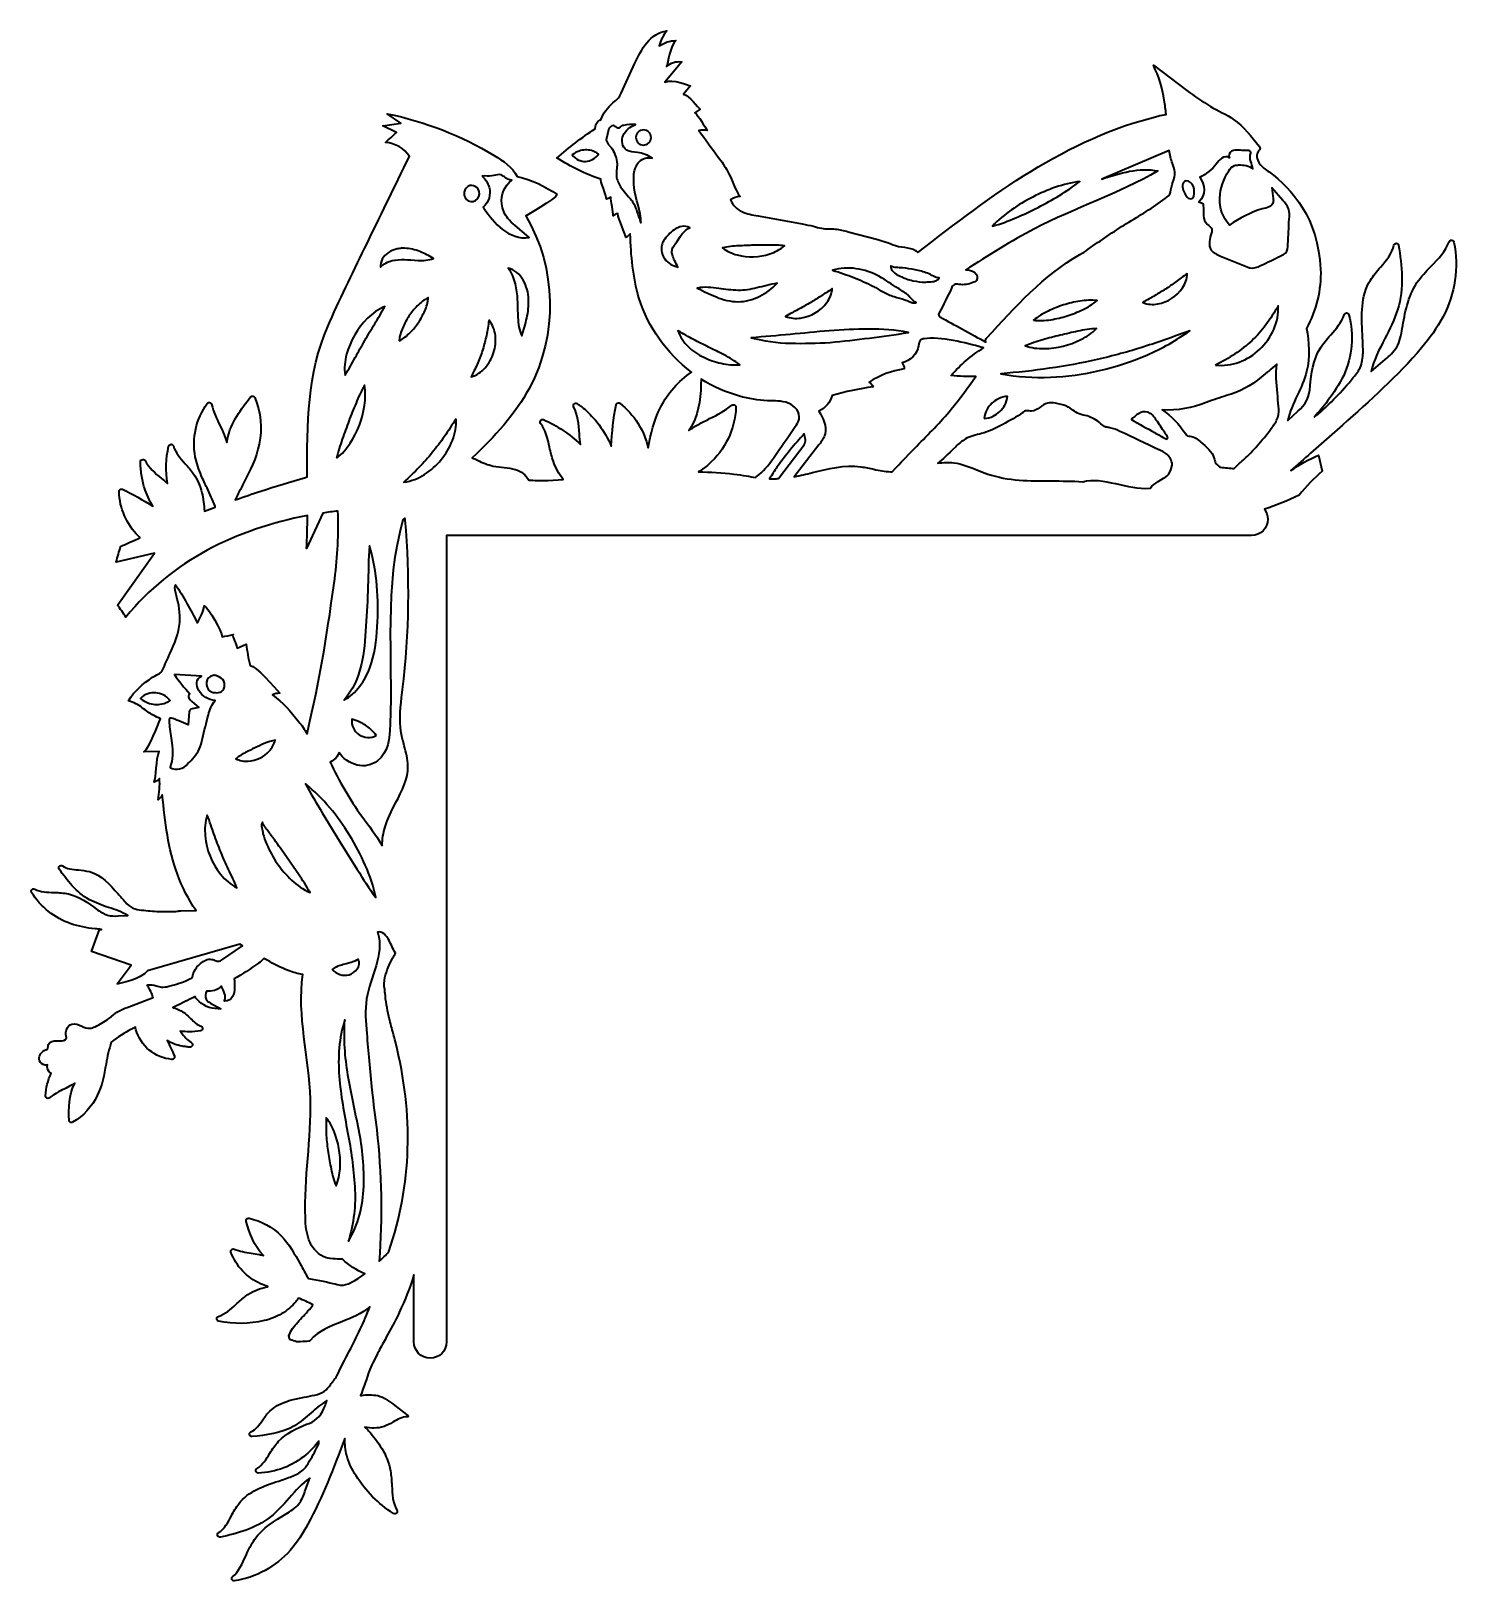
# Model space of a CAD drawing. Header units: millimetres. Extents: x 50 to 303, y 50 to 324.
import ezdxf

# ---------------------------------------------------------------- set-up
doc = ezdxf.new("R2010")
doc.units = ezdxf.units.MM
doc.header["$MEASUREMENT"] = 0
doc.layers.add('Layer 1', color=7, linetype='Continuous', lineweight=0)

msp = doc.modelspace()

# ---------------------------------------------------------------- linework, layer by layer
at = {"layer": 'Layer 1', "color": 18, "lineweight": 35, "true_color": 0x000000}
for points, knots in [([(143.12, 295.17), (140.97, 296.69), (138.57, 297.78), (136.03, 298.41), (135.11, 300.04), (133.53, 301.17), (131.94, 302.12), (126.08, 305.65), (119.7, 308.15), (112.99, 309.49), (112.99, 309.49), (115.39, 307.83), (115.39, 307.83), (115.39, 307.83), (112.22, 307.38), (112.22, 307.38), (112.22, 307.38), (114.65, 306.21), (114.65, 306.21), (113.98, 305.61), (113.35, 305.01), (112.68, 304.41), (114.41, 304.31), (115.96, 303.39), (116.91, 301.94), (114.26, 296.51), (111.62, 291.08), (108.97, 285.64), (106.75, 281.06), (104.49, 276.47), (102.45, 271.78), (98.88, 263.63), (98.74, 254.39), (98.81, 245.18), (98.71, 245.15), (98.6, 245.11), (98.5, 245.07), (95.85, 244.3), (93.2, 243.49), (90.59, 242.64), (89.08, 242.15), (87.59, 241.62), (86.08, 241.09), (86.54, 242.08), (87.03, 243.06), (87.52, 244.05), (88.65, 246.24), (89.82, 248.5), (90.31, 250.97), (90.88, 253.72), (90.63, 256.61), (89.53, 259.22), (89.43, 259.43), (89.18, 259.54), (88.97, 259.47), (88.9, 259.43), (88.83, 259.4), (88.79, 259.33), (87.14, 257.21), (85.23, 254.81), (84.7, 251.92), (84.67, 251.71), (84.63, 251.5), (84.6, 251.28), (84.45, 251.71), (84.28, 252.17), (84.1, 252.62), (83.86, 253.19), (83.61, 253.79), (83.33, 254.32), (82.73, 255.48), (82.23, 256.75), (81.88, 258.02), (81.81, 258.27), (81.6, 258.41), (81.35, 258.34), (81.24, 258.3), (81.17, 258.27), (81.1, 258.16), (79.13, 255.45), (78.35, 252.02), (78.99, 248.71), (79.23, 247.58), (79.59, 246.49), (80.05, 245.43), (80.36, 244.65), (80.72, 243.91), (81.07, 243.2), (81.56, 242.15), (82.09, 241.05), (82.48, 239.96), (82.48, 239.92), (82.51, 239.85), (82.51, 239.82), (81.88, 239.57), (81.24, 239.36), (80.61, 239.11), (80.54, 240.21), (80.4, 241.3), (80.15, 242.36), (79.87, 243.56), (79.34, 244.72), (78.63, 245.74), (78.21, 246.34), (77.72, 246.91), (77.22, 247.47), (76.31, 248.5), (75.46, 249.45), (75.11, 250.65), (75.04, 250.9), (74.79, 251), (74.58, 250.93), (74.44, 250.9), (74.29, 250.75), (74.26, 250.61), (73.77, 248.43), (73.7, 246.17), (74.05, 243.98), (73.7, 244.3), (73.34, 244.62), (72.99, 244.9), (71.83, 245.85), (70.77, 246.77), (70.1, 248.04), (69.99, 248.25), (69.71, 248.32), (69.5, 248.21), (69.29, 248.11), (69.21, 247.9), (69.29, 247.69), (69.29, 247.65), (69.29, 247.54), (69.29, 247.51), (69.29, 247.44), (69.29, 247.33), (69.29, 247.3), (69.29, 247.09), (69.29, 246.91), (69.32, 246.7), (69.36, 246.31), (69.39, 245.89), (69.46, 245.5), (69.57, 244.72), (69.74, 243.95), (69.99, 243.2), (70.34, 242.08), (70.84, 241.02), (71.44, 239.99), (69.71, 241.09), (67.94, 242.08), (66.08, 242.96), (65.86, 243.06), (65.58, 242.96), (65.51, 242.75), (65.48, 242.68), (65.48, 242.61), (65.48, 242.53), (65.58, 239.57), (66.82, 236.78), (68.9, 234.67), (69, 234.56), (69.07, 234.49), (69.18, 234.39), (68.65, 234.14), (68.12, 233.93), (67.59, 233.68), (66.99, 233.4), (66.36, 233.12), (65.76, 232.83), (65.51, 231.92), (65.23, 231), (64.98, 230.08), (64.98, 230.08), (71.75, 231.63), (71.75, 231.63), (71.75, 231.63), (65.19, 222.46), (65.19, 222.46), (65.69, 221.76), (66.22, 221.05), (66.71, 220.31), (74.68, 230.26), (86.36, 235.97), (98.85, 238.3), (98.85, 236.33), (98.81, 234.35), (98.71, 232.45), (98.71, 232.45), (101.6, 238.76), (101.6, 238.76), (102.48, 238.9), (103.36, 239.01), (104.25, 239.11), (104.39, 235.09), (104.21, 231.07), (103.68, 227.12), (102.55, 218.65), (101.25, 210.22), (99.27, 201.89), (99.1, 201.15), (98.92, 200.38), (98.81, 199.64), (98.32, 200.38), (97.86, 201.15), (97.33, 201.79), (95.92, 203.52), (94.47, 205.28), (92.64, 206.52), (93.06, 206.73), (93.49, 206.83), (93.94, 206.83), (93.03, 207.93), (89.75, 211.63), (88.69, 211.74), (88.37, 212.97), (88.16, 214.24), (88.02, 215.51), (88.02, 215.51), (86.43, 214.81), (86.43, 214.81), (86.32, 215.41), (85.48, 216.85), (85.69, 217.21), (85.05, 217.06), (84.42, 216.96), (83.75, 216.82), (83.71, 217.88), (81.42, 221.83), (80.57, 222.29), (80.36, 221.23), (79.94, 220.2), (79.3, 219.32), (78.21, 221.65), (76.91, 223.91), (75.46, 226.06), (75.28, 225.42), (75.46, 224.72), (75.64, 224.08), (76.09, 222.57), (76.31, 220.98), (76.24, 219.36), (76.09, 217.42), (75.28, 215.58), (74.47, 213.82), (74.05, 212.87), (73.62, 211.88), (73.2, 210.93), (72.92, 210.26), (72, 210.08), (71.4, 209.66), (69.78, 208.49), (68.12, 207.26), (67.17, 205.49), (68.05, 205.21), (68.86, 204.79), (69.6, 204.26), (70.24, 203.76), (70.87, 203.31), (71.54, 202.92), (71.97, 202.67), (72.39, 202.49), (72.85, 202.32), (72.32, 201.12), (70.87, 197.17), (69.89, 196.43), (69.89, 196.43), (72.57, 196.5), (72.57, 196.5), (72.04, 195.16), (72.07, 191.84), (71.68, 191.06), (72.07, 191.17), (72.39, 191.38), (72.64, 191.7), (72.74, 190.43), (72.64, 189.19), (72.39, 187.96), (72.71, 188.17), (72.95, 188.45), (73.13, 188.81), (73.66, 184.08), (74.15, 179.25), (75.81, 174.77), (76.66, 172.47), (77.75, 170.32), (79.13, 168.31), (79.13, 168.31), (76.45, 168.27), (76.45, 168.27), (76.2, 168.27), (75.99, 168.24), (75.78, 168.2), (75.6, 168.17), (75.42, 168.17), (75.25, 168.17), (74.33, 168.13), (73.45, 168.13), (72.53, 168.17), (71.51, 168.2), (70.48, 168.31), (69.46, 168.42), (68.93, 168.45), (68.44, 168.59), (67.94, 168.77), (67.42, 169.05), (66.96, 169.4), (66.57, 169.86), (66.15, 170.32), (65.72, 170.82), (65.3, 171.27), (63.85, 172.93), (62.37, 174.66), (60.22, 175.22), (59.58, 175.37), (58.95, 175.47), (58.28, 175.51), (57.22, 175.61), (56.23, 175.68), (55.49, 176.25), (55.28, 176.39), (55.03, 176.35), (54.89, 176.14), (54.79, 176), (54.79, 175.79), (54.89, 175.65), (56.23, 173.71), (57.93, 171.56), (60.22, 170.25), (61.31, 169.69), (62.44, 169.23), (63.61, 168.87), (64.81, 168.52), (65.93, 168.06), (67.03, 167.46), (67.03, 167.46), (65.33, 167.39), (65.33, 167.39), (64.7, 167.32), (64.03, 167.36), (63.43, 167.5), (62.72, 167.75), (62.09, 168.13), (61.49, 168.59), (60.04, 169.65), (58.42, 170.85), (56.51, 171.27), (55.67, 171.45), (54.82, 171.52), (53.97, 171.52), (52.74, 171.56), (51.58, 171.59), (50.55, 172.12), (50.34, 172.23), (50.06, 172.16), (49.95, 171.94), (49.88, 171.8), (49.88, 171.66), (49.99, 171.52), (51.61, 168.95), (54.08, 166.97), (56.94, 165.98), (58.35, 165.52), (59.76, 165.24), (61.24, 165.1), (61.63, 165.06), (61.98, 165.03), (62.37, 164.99), (62.19, 164.99), (62.09, 164.96), (62.05, 164.96), (62.05, 164.96), (62.02, 164.96), (62.02, 164.96), (62.02, 164.96), (60.61, 161.04), (60.61, 161.04), (60.61, 161.04), (67.63, 158.64), (67.63, 158.64), (67.63, 158.64), (65.12, 155.33), (65.12, 155.33), (65.12, 155.33), (65.33, 155.36), (65.33, 155.36), (65.51, 155.4), (69.36, 156.03), (70.52, 157.66), (70.52, 157.66), (86.85, 162.38), (86.85, 162.38), (86.85, 162.38), (87.35, 162.1), (87.35, 162.1), (87.35, 162.1), (83.61, 159.53), (83.61, 159.53), (83.5, 159.42), (83.36, 159.38), (83.22, 159.35), (83.08, 159.35), (82.97, 159.35), (82.87, 159.38), (82.76, 159.42), (82.62, 159.46), (82.51, 159.49), (82.23, 159.6), (81.95, 159.67), (81.63, 159.7), (81.28, 159.7), (80.93, 159.6), (80.64, 159.42), (79.97, 159.07), (79.41, 158.57), (79.02, 157.94), (78.81, 157.59), (78.63, 157.2), (78.53, 156.81), (78.49, 156.67), (78.46, 156.53), (78.46, 156.39), (78.32, 156.32), (78.18, 156.25), (78.03, 156.21), (77.93, 156.14), (77.79, 156.1), (77.68, 156.03), (77.15, 155.82), (76.66, 155.61), (76.13, 155.43), (75.53, 155.22), (74.93, 155.05), (74.29, 154.9), (73.87, 154.8), (73.41, 154.73), (72.99, 154.76), (72.67, 154.8), (72.35, 154.87), (72.04, 154.98), (71.58, 155.15), (71.08, 155.22), (70.59, 155.15), (70.59, 155.15), (70.45, 155.12), (70.45, 155.12), (70.45, 155.12), (70.52, 155.01), (70.52, 155.01), (70.94, 154.38), (71.3, 153.67), (71.51, 152.89), (71.51, 152.89), (66.89, 151.13), (66.89, 151.13), (65.9, 150.81), (64.95, 150.28), (64.17, 149.58), (63.99, 149.44), (63.85, 149.33), (63.68, 149.19), (62.9, 148.63), (62.09, 148.13), (61.24, 147.74), (60.96, 147.6), (60.68, 147.5), (60.36, 147.46), (59.83, 147.46), (59.34, 147.6), (58.88, 147.85), (58.31, 148.1), (57.71, 148.38), (57.11, 148.2), (56.23, 147.95), (55.92, 146.86), (56.13, 146.05), (56.13, 146.05), (56.13, 146.01), (56.13, 146.01), (56.16, 145.94), (56.16, 145.84), (56.16, 145.73), (56.13, 145.63), (56.09, 145.52), (55.99, 145.45), (55.63, 145.17), (55.14, 145.2), (54.65, 145.24), (54.65, 145.24), (54.47, 145.24), (54.47, 145.24), (53.87, 145.27), (53.16, 145.13), (52.99, 144.57), (52.95, 144.46), (52.95, 144.36), (52.92, 144.25), (52.92, 144.07), (52.88, 143.93), (52.78, 143.79), (52.7, 143.72), (52.6, 143.69), (52.53, 143.65), (52.53, 143.65), (52.46, 143.62), (52.46, 143.62), (51.75, 143.37), (51.33, 142.7), (51.33, 141.96), (51.4, 141.57), (51.65, 141.22), (52.03, 141.04), (52.28, 140.93), (52.53, 140.9), (52.78, 140.97), (52.67, 140.55), (52.81, 140.09), (53.09, 139.74), (53.2, 139.63), (53.34, 139.56), (53.48, 139.49), (52.85, 138.25), (52.53, 136.88), (52.46, 135.5), (52.46, 135.25), (52.63, 135.08), (52.88, 135.04), (52.99, 135.04), (53.09, 135.08), (53.16, 135.15), (53.97, 135.75), (54.86, 136.28), (55.77, 136.7), (56.2, 136.91), (56.62, 137.16), (57.04, 137.37), (57.26, 137.48), (57.43, 137.62), (57.64, 137.72), (57.64, 137.69), (57.61, 137.69), (57.61, 137.65), (56.55, 135.61), (56.59, 133.24), (56.62, 131.16), (56.62, 130.92), (56.83, 130.74), (57.04, 130.74), (57.11, 130.74), (57.19, 130.77), (57.26, 130.81), (59.16, 131.9), (60.68, 133.56), (61.63, 135.54), (62.48, 137.3), (62.83, 139.24), (63.18, 141.11), (63.39, 142.45), (63.71, 143.76), (64.1, 145.03), (65.23, 145.87), (66.43, 146.65), (67.7, 147.32), (67.91, 147.43), (68.12, 147.57), (68.37, 147.67), (68.4, 147.53), (68.44, 147.39), (68.47, 147.25), (69.29, 144.32), (71.83, 142.2), (74.86, 141.96), (74.86, 141.96), (74.89, 141.96), (74.89, 141.96), (75.14, 141.96), (75.32, 142.17), (75.32, 142.38), (75.32, 142.45), (75.32, 142.49), (75.28, 142.56), (74.89, 143.47), (74.47, 144.39), (73.98, 145.27), (74.4, 145.03), (74.82, 144.85), (75.28, 144.67), (75.74, 144.5), (76.2, 144.39), (76.66, 144.29), (76.91, 144.25), (77.15, 144.22), (77.36, 144.18), (77.47, 144.18), (77.61, 144.14), (77.72, 144.14), (77.75, 144.14), (77.82, 144.14), (77.86, 144.14), (77.89, 144.14), (77.89, 144.14), (77.93, 144.14), (78.18, 144.07), (78.39, 144.22), (78.49, 144.43), (78.56, 144.64), (78.46, 144.85), (78.28, 144.92), (77.58, 145.38), (77.01, 145.98), (76.55, 146.68), (76.48, 146.79), (76.41, 146.9), (76.31, 146.97), (76.83, 146.9), (77.4, 146.83), (77.96, 146.83), (78.6, 146.83), (79.27, 146.9), (79.9, 147), (80.15, 147.04), (80.29, 147.28), (80.26, 147.5), (80.22, 147.64), (80.12, 147.78), (79.97, 147.85), (79.3, 148.06), (78.78, 148.59), (78.21, 149.15), (77.89, 149.47), (77.54, 149.79), (77.19, 150.07), (77.19, 150.07), (77.19, 150.07), (77.19, 150.07), (76.59, 150.53), (75.88, 150.88), (75.14, 151.09), (75.11, 151.09), (75.07, 151.13), (75, 151.13), (76.16, 151.69), (77.33, 152.26), (78.46, 152.82), (78.6, 152.89), (78.78, 152.96), (78.92, 153.07), (79.02, 152.89), (79.16, 152.72), (79.3, 152.58), (80.26, 151.52), (81.6, 150.92), (83.01, 150.92), (83.08, 150.92), (83.15, 150.92), (83.22, 150.92), (83.22, 150.92), (83.5, 150.92), (83.5, 150.92), (83.5, 150.92), (81.7, 151.94), (81.7, 151.94), (81.35, 152.08), (81.07, 152.33), (80.89, 152.65), (80.68, 153.07), (80.82, 153.56), (81, 154.06), (81.95, 153.88), (82.9, 154.23), (83.57, 154.94), (84.07, 154.09), (84.49, 153.21), (84.17, 152.4), (84.17, 152.4), (84.14, 152.29), (84.14, 152.29), (84.14, 152.29), (84.24, 152.29), (84.24, 152.29), (84.81, 152.26), (85.3, 152.58), (85.58, 153.07), (85.83, 153.53), (85.94, 154.06), (85.94, 154.59), (85.97, 155.15), (85.94, 155.68), (85.87, 156.21), (87.35, 157.06), (88.79, 158.01), (90.21, 159), (90.56, 159.24), (90.84, 159.53), (91.12, 159.84), (91.12, 159.84), (91.72, 159.53), (91.72, 159.53), (92.92, 158.82), (94.16, 158.22), (95.46, 157.69), (96.31, 157.37), (97.15, 157.13), (98.04, 156.99), (96.98, 149.65), (99.17, 142.31), (99.38, 134.9), (99.59, 127.88), (98.21, 120.9), (98.5, 113.88), (98.5, 112.54), (98.71, 111.23), (99.13, 109.96), (99.55, 108.69), (100.47, 107.63), (101.67, 107.03), (102.73, 106.54), (103.93, 106.57), (105.06, 106.57), (106.19, 105.45), (107.53, 104.56), (109.01, 103.96), (107.42, 102.76), (105.76, 101.81), (104.77, 101.95), (104.7, 101.95), (104.28, 102.06), (103.79, 102.16), (102.66, 102.41), (100.72, 102.87), (99.02, 103.15), (98.5, 104), (98, 104.88), (97.54, 105.73), (96.63, 107.42), (95.64, 109.18), (94.26, 110.63), (92.71, 112.22), (90.7, 113.35), (88.51, 113.81), (88.26, 113.84), (88.05, 113.7), (87.98, 113.45), (87.98, 113.38), (87.98, 113.31), (87.98, 113.24), (88.62, 111.23), (89.36, 108.9), (91.02, 107.28), (91.05, 107.24), (91.09, 107.21), (91.09, 107.21), (90.84, 107.28), (90.63, 107.31), (90.35, 107.39), (89.85, 107.49), (89.36, 107.56), (88.9, 107.63), (87.88, 107.77), (86.85, 107.99), (85.87, 108.34), (85.65, 108.41), (85.37, 108.3), (85.3, 108.09), (85.27, 107.99), (85.27, 107.88), (85.3, 107.81), (86.22, 105.3), (88.12, 103.26), (90.56, 102.2), (90.98, 102.02), (91.4, 101.88), (91.83, 101.74), (91.83, 101.74), (91.86, 101.74), (91.86, 101.71), (91.65, 101.67), (91.44, 101.6), (91.26, 101.56), (90.06, 101.25), (88.94, 100.75), (87.91, 100.01), (87.31, 99.55), (86.75, 99.1), (86.22, 98.57), (85.23, 97.65), (84.28, 96.8), (83.08, 96.41), (82.83, 96.34), (82.73, 96.1), (82.8, 95.88), (82.83, 95.74), (82.97, 95.6), (83.11, 95.57), (85.8, 95), (88.55, 95.04), (91.19, 95.67), (92.29, 95.92), (93.34, 96.34), (94.33, 96.91), (95.25, 97.47), (96.1, 98.21), (96.8, 99.02), (96.98, 99.2), (97.12, 99.41), (97.3, 99.62), (98.14, 99.31), (98.99, 98.92), (99.8, 98.46), (99.77, 98.21), (98.81, 97.23), (98.14, 96.48), (97.44, 95.78), (96.8, 95.04), (96.2, 94.26), (95.96, 93.87), (95.74, 93.45), (95.57, 93.03), (95.57, 92.99), (95.57, 92.99), (95.57, 92.96), (95.6, 92.78), (95.64, 92.57), (95.71, 92.39), (95.71, 92.36), (95.74, 92.29), (95.81, 92.29), (96.2, 92.18), (96.59, 92.04), (96.94, 91.9), (96.98, 91.9), (96.98, 91.9), (97.01, 91.9), (97.01, 91.9), (97.65, 91.93), (97.65, 91.93), (98.14, 91.97), (98.64, 92), (99.13, 92), (99.17, 92), (99.2, 92.04), (99.24, 92.04), (99.24, 92.04), (99.38, 92.22), (99.38, 92.22), (100.79, 93.84), (102.91, 94.69), (104.92, 95.46), (106.68, 96.17), (108.51, 96.87), (109.93, 98.11), (108.87, 95.43), (107.63, 92.78), (106.26, 90.24), (105.52, 88.83), (104.77, 87.35), (104.07, 85.87), (103.72, 85.34), (103.33, 84.81), (102.94, 84.31), (102.94, 84.31), (102.94, 84.31), (102.94, 84.31), (102.62, 83.86), (102.27, 83.47), (101.85, 83.15), (101.35, 82.83), (100.79, 82.62), (100.19, 82.48), (99.55, 82.34), (98.92, 82.2), (98.28, 82.09), (96.06, 81.67), (93.8, 81.24), (92.18, 79.62), (91.72, 79.13), (91.3, 78.63), (90.95, 78.07), (90.31, 77.19), (89.75, 76.34), (88.83, 75.95), (88.62, 75.85), (88.51, 75.6), (88.62, 75.39), (88.69, 75.21), (88.86, 75.11), (89.04, 75.14), (91.44, 75.32), (94.23, 75.67), (96.56, 77.05), (97.61, 77.72), (98.6, 78.49), (99.52, 79.34), (100.37, 80.15), (101.32, 80.86), (102.31, 81.49), (102.2, 81.17), (102.09, 80.86), (101.99, 80.54), (101.99, 80.54), (101.74, 80.08), (101.74, 80.08), (101.21, 78.7), (100.08, 77.68), (98.67, 77.29), (96.98, 76.59), (95.07, 75.74), (93.73, 74.29), (93.17, 73.62), (92.64, 72.92), (92.22, 72.18), (91.55, 71.12), (90.91, 70.1), (89.92, 69.46), (89.71, 69.32), (89.68, 69.07), (89.78, 68.86), (89.85, 68.72), (89.99, 68.65), (90.13, 68.65), (90.13, 68.65), (90.13, 68.65), (90.13, 68.65), (93.24, 68.76), (96.24, 69.89), (98.64, 71.93), (99.45, 72.67), (100.19, 73.45), (100.86, 74.29), (100.86, 74.15), (100.86, 74.01), (100.86, 73.87), (100.37, 72.81), (99.84, 71.79), (99.24, 70.8), (98.92, 70.2), (98.53, 69.64), (98.04, 69.14), (97.44, 68.65), (96.77, 68.3), (96.06, 68.05), (95.32, 67.77), (94.54, 67.49), (93.77, 67.24), (91.12, 66.36), (88.41, 65.44), (86.68, 63.22), (86.18, 62.55), (85.76, 61.84), (85.41, 61.1), (84.77, 59.9), (84.17, 58.77), (83.11, 58.1), (82.9, 57.96), (82.83, 57.71), (82.97, 57.5), (83.08, 57.36), (83.26, 57.26), (83.43, 57.29), (86.36, 57.93), (89.71, 58.84), (92.32, 60.89), (93.52, 61.88), (94.61, 63.01), (95.6, 64.21), (96.77, 65.55), (97.9, 66.82), (99.27, 67.77), (99.27, 67.77), (98.42, 65.4), (98.42, 65.4), (98.18, 64.59), (97.83, 63.85), (97.33, 63.18), (96.73, 62.44), (95.88, 61.91), (95.07, 61.42), (93.13, 60.25), (90.91, 58.95), (89.5, 56.9), (88.9, 56.02), (88.41, 55.07), (87.98, 54.05), (87.31, 52.6), (86.68, 51.22), (85.58, 50.27), (85.41, 50.13), (85.37, 49.85), (85.55, 49.67), (85.62, 49.57), (85.76, 49.53), (85.87, 49.53), (85.9, 49.53), (85.9, 49.53), (85.94, 49.53), (89.75, 50.16), (93.24, 52.07), (95.81, 54.96), (97.01, 56.37), (98.07, 57.93), (98.92, 59.58), (101.56, 64.42), (103.5, 69.6), (105.41, 74.65), (105.41, 74.65), (105.48, 74.79), (105.48, 74.79), (105.45, 73.77), (105.59, 72.74), (105.83, 71.75), (106.19, 70.48), (106.72, 69.29), (107.46, 68.19), (109.15, 65.48), (111.41, 63.22), (114.09, 61.49), (114.3, 61.35), (114.55, 61.42), (114.69, 61.63), (114.76, 61.77), (114.79, 61.95), (114.69, 62.09), (113.98, 63.39), (113.88, 64.88), (113.81, 66.46), (113.77, 67.35), (113.7, 68.19), (113.56, 69.04), (113.28, 70.45), (112.78, 71.83), (112.01, 73.03), (111.34, 74.12), (110.56, 75.18), (109.68, 76.13), (109.47, 76.34), (109.29, 76.59), (109.04, 76.8), (109.57, 76.69), (110.14, 76.62), (110.67, 76.62), (111.27, 76.62), (111.87, 76.73), (112.43, 76.91), (112.96, 77.12), (113.49, 77.36), (113.98, 77.68), (114.83, 78.18), (115.64, 78.63), (116.56, 78.6), (116.63, 78.6), (116.7, 78.67), (116.7, 78.74), (116.7, 78.78), (116.66, 78.85), (116.63, 78.85), (116.63, 78.85), (114.34, 80.64), (114.34, 80.64), (113.45, 81.32), (112.47, 82.09), (111.3, 82.37), (110.35, 82.55), (109.36, 82.55), (108.41, 82.41), (108.37, 82.41), (108.3, 82.41), (108.27, 82.37), (108.83, 83.89), (109.36, 85.44), (109.89, 87), (110.38, 88.09), (110.95, 89.15), (111.48, 90.21), (111.9, 91.05), (112.39, 91.9), (112.82, 92.71), (113.59, 94.12), (114.41, 95.6), (115.11, 97.08), (116.13, 99.27), (117.02, 101.49), (117.72, 103.79), (117.72, 103.79), (117.72, 91.9), (117.72, 91.9), (117.72, 90.31), (118.99, 89.01), (120.61, 89.01), (122.2, 89.01), (123.51, 90.28), (123.51, 91.9), (123.51, 91.9), (123.51, 91.9), (123.51, 91.93), (123.51, 91.93), (123.51, 234.77), (123.51, 234.77), (123.51, 234.77), (266.1, 234.77), (266.1, 234.77), (267.69, 234.77), (268.99, 236.08), (268.99, 237.67), (268.99, 238.3), (268.78, 238.9), (268.39, 239.43), (270.47, 240.1), (272.52, 240.95), (274.53, 241.94), (275.8, 243.45), (277.18, 244.9), (278.62, 246.2), (278.62, 246.2), (277.99, 248.99), (277.99, 248.99), (276.26, 248.28), (274.6, 247.37), (273.05, 246.27), (274.25, 247.3), (275.41, 248.32), (276.54, 249.34), (276.54, 249.34), (282.22, 254.35), (282.22, 254.35), (287.02, 258.62), (291.99, 263.03), (296.23, 268.04), (297.67, 269.7), (298.94, 271.53), (300, 273.47), (302.22, 277.57), (302.86, 282.26), (301.94, 286.74), (301.91, 286.98), (301.66, 287.13), (301.41, 287.09), (301.27, 287.06), (301.13, 286.95), (301.1, 286.81), (300.5, 285.12), (299.23, 283.85), (297.92, 282.47), (297, 281.59), (296.16, 280.6), (295.42, 279.58), (293.79, 277.14), (293.26, 274.14), (292.81, 271.46), (292.59, 270.33), (292.42, 269.13), (291.82, 268.15), (291.25, 267.3), (290.55, 266.56), (289.77, 265.96), (289.77, 265.96), (287.3, 263.81), (287.3, 263.81), (287.73, 265.85), (288.71, 267.72), (289.74, 269.7), (290.65, 271.32), (291.39, 273.01), (291.99, 274.78), (293.16, 278.59), (292.74, 282.68), (292.17, 286.21), (292.14, 286.42), (291.96, 286.56), (291.75, 286.56), (291.54, 286.56), (291.36, 286.42), (291.32, 286.21), (291.04, 284.73), (290.02, 283.56), (288.96, 282.33), (288.29, 281.62), (287.69, 280.85), (287.16, 280.03), (285.43, 277.18), (285.57, 273.76), (285.75, 270.44), (285.79, 269.49), (285.86, 268.46), (285.86, 267.51), (285.89, 266.59), (285.75, 265.68), (285.47, 264.79), (285.12, 264.05), (284.69, 263.35), (284.13, 262.75), (283.14, 261.51), (282.08, 260.35), (280.99, 259.22), (280.03, 258.23), (279.01, 257.25), (277.99, 256.36), (277.78, 256.19), (277.57, 256.05), (277.35, 255.87), (277.32, 255.83), (277.32, 255.83), (277.28, 255.8), (278.06, 256.72), (278.84, 257.63), (279.58, 258.62), (280.67, 260.03), (281.62, 261.55), (282.43, 263.14), (283.95, 266.52), (284.27, 270.33), (283.35, 273.9), (283.32, 274.07), (283.14, 274.21), (282.93, 274.21), (282.93, 274.21), (282.93, 274.21), (282.93, 274.21), (282.75, 274.21), (282.57, 274.07), (282.5, 273.9), (282.08, 272.52), (281.13, 271.46), (280.14, 270.33), (279.44, 269.59), (278.8, 268.75), (278.24, 267.9), (277, 265.85), (276.72, 263.42), (276.47, 261.27), (276.47, 259.5), (275.66, 257.85), (274.28, 256.79), (274.28, 256.79), (272.56, 255.13), (272.56, 255.13), (272.84, 256.68), (273.51, 258.16), (274.25, 259.68), (274.92, 261.02), (275.45, 262.4), (275.87, 263.84), (276.51, 266.38), (276.3, 269.06), (275.84, 271.46), (277.6, 274.67), (278.48, 278.27), (278.34, 281.94), (277.92, 291.04), (273.3, 296.19), (269.24, 299.19), (268.6, 299.65), (267.93, 300.07), (267.48, 300.74), (267.02, 301.38), (266.88, 302.33), (267.37, 302.93), (267.48, 303.04), (267.58, 303.18), (267.62, 303.32), (267.62, 303.46), (267.55, 303.6), (267.44, 303.74), (266.1, 305.47), (264.72, 307.23), (262.93, 308.5), (261.66, 309.39), (260.17, 310.02), (258.83, 310.8), (257.39, 311.68), (255.98, 312.63), (254.63, 313.65), (254.63, 313.65), (248.71, 318.1), (248.71, 318.1), (249.66, 316.16), (250.33, 314.04), (250.65, 311.89), (250.79, 311.04), (250.86, 310.2), (251, 309.39), (250.51, 309.32), (250.01, 309.21), (249.52, 309.07), (241.55, 307.16), (234.03, 303.6), (227.01, 299.3), (220.03, 294.99), (213.5, 289.95), (207.01, 284.94), (205.99, 285.96), (204.4, 285.71), (203.06, 286.14), (202.49, 286.31), (201.93, 286.56), (201.37, 286.77), (200.87, 286.95), (200.41, 287.09), (199.92, 287.2), (199.92, 287.2), (194.63, 288.61), (194.63, 288.61), (193.89, 288.82), (193.11, 289), (192.33, 289.07), (191.52, 289.14), (190.75, 289.07), (189.94, 289.21), (189.44, 289.28), (188.98, 289.45), (188.52, 289.56), (187.85, 289.74), (187.18, 289.84), (186.51, 289.98), (186.51, 289.98), (178.68, 291.39), (178.68, 291.39), (177.69, 291.54), (176.74, 291.78), (175.82, 292.17), (174.91, 292.56), (174.17, 293.3), (173.81, 294.25), (174.31, 294.6), (174.91, 294.82), (175.51, 294.82), (174.52, 296.16), (174.1, 297.85), (173.28, 299.33), (172.79, 300.21), (172.26, 301.03), (171.63, 301.84), (170.5, 303.39), (169.33, 304.98), (168.2, 306.53), (168.7, 306.6), (169.19, 306.6), (169.69, 306.53), (169.23, 307.16), (168.13, 309.21), (167.5, 309.67), (167.5, 309.67), (168.42, 310.34), (168.42, 310.34), (168.03, 310.55), (166.51, 312.81), (165.45, 312.95), (165.45, 312.95), (166.72, 314.47), (166.72, 314.47), (166.3, 314.5), (163.55, 315.81), (162.17, 315.1), (162.17, 315.1), (165.17, 318.73), (165.17, 318.73), (164.18, 318.84), (163.19, 318.52), (162.45, 317.85), (162.7, 318.49), (163.16, 321.56), (164.11, 322.47), (163.05, 322.47), (162.03, 322.12), (161.18, 321.52), (161.43, 322.51), (161.89, 323.39), (162.52, 324.17), (161.11, 324.03), (159.88, 323.18), (158.96, 322.09), (158.11, 320.96), (157.41, 319.72), (156.88, 318.45), (156.88, 318.45), (154.45, 313.16), (154.45, 313.16), (154.3, 312.84), (154.16, 312.56), (153.95, 312.31), (153.67, 312), (153.35, 311.71), (153, 311.47), (152.01, 310.66), (151.24, 309.6), (150.81, 308.4), (150.81, 308.4), (149.82, 308.15), (149.82, 306.81), (147.43, 305.29), (145.17, 303.57), (143.05, 301.66), (145.49, 300.11), (148.06, 298.84), (150.81, 297.92), (150.67, 297.78), (151.87, 294.89), (151.84, 294.36), (152.08, 294.5), (152.36, 294.6), (152.61, 294.75), (152.51, 294.15), (153.14, 291.99), (153, 291.43), (153.25, 291.61), (153.53, 291.75), (153.85, 291.82), (153.92, 290.83), (155.19, 288.25), (155.26, 287.55), (155.57, 287.73), (155.82, 287.94), (156.03, 288.22), (156.17, 284.41), (156.49, 280.53), (157.59, 276.86), (159.24, 271.64), (162.49, 267.05), (166.9, 263.74), (164.57, 262.15), (162.67, 260), (161.4, 257.46), (160.27, 255.2), (159.7, 252.73), (159.21, 250.3), (158.5, 253.44), (156.74, 256.22), (154.2, 258.2), (154.02, 258.34), (153.74, 258.3), (153.6, 258.13), (153.56, 258.06), (153.53, 258.02), (153.53, 257.95), (153.07, 255.52), (152.79, 253.05), (152.68, 250.58), (152.12, 251.92), (151.38, 253.19), (150.53, 254.39), (149.97, 255.13), (149.37, 255.8), (148.73, 256.43), (148.41, 256.75), (148.06, 257.07), (147.71, 257.35), (147.53, 257.49), (147.36, 257.63), (147.18, 257.77), (147.11, 257.81), (147.04, 257.88), (146.97, 257.92), (146.9, 257.95), (146.83, 257.99), (146.76, 258.06), (146.61, 258.27), (146.37, 258.3), (146.16, 258.16), (145.98, 258.02), (145.91, 257.81), (146.01, 257.6), (146.76, 256.15), (146.9, 254.49), (147.04, 252.73), (147.07, 252.13), (147.14, 251.53), (147.21, 250.9), (145.31, 252.77), (143.09, 254.25), (140.65, 255.31), (140.44, 255.41), (140.16, 255.31), (140.09, 255.06), (140.02, 254.92), (140.05, 254.74), (140.16, 254.6), (141.08, 253.44), (141.39, 251.99), (141.75, 250.4), (141.92, 249.55), (142.13, 248.71), (142.42, 247.9), (142.84, 246.73), (143.44, 245.67), (144.18, 244.69), (144.18, 244.69), (141.5, 244.51), (141.5, 244.51), (140.26, 244.51), (138.96, 244.55), (138.08, 244.58), (137.55, 245.5), (136.7, 246.17), (135.68, 246.45), (134.41, 246.84), (133.07, 246.84), (131.76, 247.09), (130.77, 247.3), (129.86, 247.65), (128.98, 248.11), (128.69, 248.28), (128.38, 248.43), (128.06, 248.53), (131.94, 252.24), (135.64, 256.19), (138.18, 260.91), (143.23, 270.26), (142.98, 282.26), (137.55, 291.39), (137.55, 291.39), (142.81, 294.46), (143.12, 295.17)], [0, 0, 0, 0, 1, 1, 1, 2, 2, 2, 3, 3, 3, 4, 4, 4, 5, 5, 5, 6, 6, 6, 7, 7, 7, 8, 8, 8, 9, 9, 9, 10, 10, 10, 11, 11, 11, 12, 12, 12, 13, 13, 13, 14, 14, 14, 15, 15, 15, 16, 16, 16, 17, 17, 17, 18, 18, 18, 19, 19, 19, 20, 20, 20, 21, 21, 21, 22, 22, 22, 23, 23, 23, 24, 24, 24, 25, 25, 25, 26, 26, 26, 27, 27, 27, 28, 28, 28, 29, 29, 29, 30, 30, 30, 31, 31, 31, 32, 32, 32, 33, 33, 33, 34, 34, 34, 35, 35, 35, 36, 36, 36, 37, 37, 37, 38, 38, 38, 39, 39, 39, 40, 40, 40, 41, 41, 41, 42, 42, 42, 43, 43, 43, 44, 44, 44, 45, 45, 45, 46, 46, 46, 47, 47, 47, 48, 48, 48, 49, 49, 49, 50, 50, 50, 51, 51, 51, 52, 52, 52, 53, 53, 53, 54, 54, 54, 55, 55, 55, 56, 56, 56, 57, 57, 57, 58, 58, 58, 59, 59, 59, 60, 60, 60, 61, 61, 61, 62, 62, 62, 63, 63, 63, 64, 64, 64, 65, 65, 65, 66, 66, 66, 67, 67, 67, 68, 68, 68, 69, 69, 69, 70, 70, 70, 71, 71, 71, 72, 72, 72, 73, 73, 73, 74, 74, 74, 75, 75, 75, 76, 76, 76, 77, 77, 77, 78, 78, 78, 79, 79, 79, 80, 80, 80, 81, 81, 81, 82, 82, 82, 83, 83, 83, 84, 84, 84, 85, 85, 85, 86, 86, 86, 87, 87, 87, 88, 88, 88, 89, 89, 89, 90, 90, 90, 91, 91, 91, 92, 92, 92, 93, 93, 93, 94, 94, 94, 95, 95, 95, 96, 96, 96, 97, 97, 97, 98, 98, 98, 99, 99, 99, 100, 100, 100, 101, 101, 101, 102, 102, 102, 103, 103, 103, 104, 104, 104, 105, 105, 105, 106, 106, 106, 107, 107, 107, 108, 108, 108, 109, 109, 109, 110, 110, 110, 111, 111, 111, 112, 112, 112, 113, 113, 113, 114, 114, 114, 115, 115, 115, 116, 116, 116, 117, 117, 117, 118, 118, 118, 119, 119, 119, 120, 120, 120, 121, 121, 121, 122, 122, 122, 123, 123, 123, 124, 124, 124, 125, 125, 125, 126, 126, 126, 127, 127, 127, 128, 128, 128, 129, 129, 129, 130, 130, 130, 131, 131, 131, 132, 132, 132, 133, 133, 133, 134, 134, 134, 135, 135, 135, 136, 136, 136, 137, 137, 137, 138, 138, 138, 139, 139, 139, 140, 140, 140, 141, 141, 141, 142, 142, 142, 143, 143, 143, 144, 144, 144, 145, 145, 145, 146, 146, 146, 147, 147, 147, 148, 148, 148, 149, 149, 149, 150, 150, 150, 151, 151, 151, 152, 152, 152, 153, 153, 153, 154, 154, 154, 155, 155, 155, 156, 156, 156, 157, 157, 157, 158, 158, 158, 159, 159, 159, 160, 160, 160, 161, 161, 161, 162, 162, 162, 163, 163, 163, 164, 164, 164, 165, 165, 165, 166, 166, 166, 167, 167, 167, 168, 168, 168, 169, 169, 169, 170, 170, 170, 171, 171, 171, 172, 172, 172, 173, 173, 173, 174, 174, 174, 175, 175, 175, 176, 176, 176, 177, 177, 177, 178, 178, 178, 179, 179, 179, 180, 180, 180, 181, 181, 181, 182, 182, 182, 183, 183, 183, 184, 184, 184, 185, 185, 185, 186, 186, 186, 187, 187, 187, 188, 188, 188, 189, 189, 189, 190, 190, 190, 191, 191, 191, 192, 192, 192, 193, 193, 193, 194, 194, 194, 195, 195, 195, 196, 196, 196, 197, 197, 197, 198, 198, 198, 199, 199, 199, 200, 200, 200, 201, 201, 201, 202, 202, 202, 203, 203, 203, 204, 204, 204, 205, 205, 205, 206, 206, 206, 207, 207, 207, 208, 208, 208, 209, 209, 209, 210, 210, 210, 211, 211, 211, 212, 212, 212, 213, 213, 213, 214, 214, 214, 215, 215, 215, 216, 216, 216, 217, 217, 217, 218, 218, 218, 219, 219, 219, 220, 220, 220, 221, 221, 221, 222, 222, 222, 223, 223, 223, 224, 224, 224, 225, 225, 225, 226, 226, 226, 227, 227, 227, 228, 228, 228, 229, 229, 229, 230, 230, 230, 231, 231, 231, 232, 232, 232, 233, 233, 233, 234, 234, 234, 235, 235, 235, 236, 236, 236, 237, 237, 237, 238, 238, 238, 239, 239, 239, 240, 240, 240, 241, 241, 241, 242, 242, 242, 243, 243, 243, 244, 244, 244, 245, 245, 245, 246, 246, 246, 247, 247, 247, 248, 248, 248, 249, 249, 249, 250, 250, 250, 251, 251, 251, 252, 252, 252, 253, 253, 253, 254, 254, 254, 255, 255, 255, 256, 256, 256, 257, 257, 257, 258, 258, 258, 259, 259, 259, 260, 260, 260, 261, 261, 261, 262, 262, 262, 263, 263, 263, 264, 264, 264, 265, 265, 265, 266, 266, 266, 267, 267, 267, 268, 268, 268, 269, 269, 269, 270, 270, 270, 271, 271, 271, 272, 272, 272, 273, 273, 273, 274, 274, 274, 275, 275, 275, 276, 276, 276, 277, 277, 277, 278, 278, 278, 279, 279, 279, 280, 280, 280, 281, 281, 281, 282, 282, 282, 283, 283, 283, 284, 284, 284, 285, 285, 285, 286, 286, 286, 287, 287, 287, 288, 288, 288, 289, 289, 289, 290, 290, 290, 291, 291, 291, 292, 292, 292, 293, 293, 293, 294, 294, 294, 295, 295, 295, 296, 296, 296, 297, 297, 297, 298, 298, 298, 299, 299, 299, 300, 300, 300, 301, 301, 301, 302, 302, 302, 303, 303, 303, 304, 304, 304, 305, 305, 305, 306, 306, 306, 307, 307, 307, 308, 308, 308, 309, 309, 309, 310, 310, 310, 311, 311, 311, 312, 312, 312, 313, 313, 313, 314, 314, 314, 315, 315, 315, 316, 316, 316, 317, 317, 317, 318, 318, 318, 319, 319, 319, 320, 320, 320, 321, 321, 321, 322, 322, 322, 323, 323, 323, 324, 324, 324, 325, 325, 325, 326, 326, 326, 327, 327, 327, 328, 328, 328, 329, 329, 329, 330, 330, 330, 331, 331, 331, 332, 332, 332, 333, 333, 333, 334, 334, 334, 335, 335, 335, 336, 336, 336, 337, 337, 337, 338, 338, 338, 339, 339, 339, 340, 340, 340, 341, 341, 341, 342, 342, 342, 343, 343, 343, 344, 344, 344, 345, 345, 345, 346, 346, 346, 347, 347, 347, 348, 348, 348, 349, 349, 349, 350, 350, 350, 351, 351, 351, 352, 352, 352, 353, 353, 353, 354, 354, 354, 355, 355, 355, 356, 356, 356, 357, 357, 357, 358, 358, 358, 359, 359, 359, 360, 360, 360, 361, 361, 361, 362, 362, 362, 363, 363, 363, 364, 364, 364, 365, 365, 365, 366, 366, 366, 367, 367, 367, 368, 368, 368, 369, 369, 369, 370, 370, 370, 371, 371, 371, 372, 372, 372, 373, 373, 373, 374, 374, 374, 375, 375, 375, 376, 376, 376, 377, 377, 377, 378, 378, 378, 379, 379, 379, 380, 380, 380, 381, 381, 381, 382, 382, 382, 383, 383, 383, 384, 384, 384, 385, 385, 385, 386, 386, 386, 387, 387, 387, 388, 388, 388, 389, 389, 389, 390, 390, 390, 391, 391, 391, 392, 392, 392, 393, 393, 393, 394, 394, 394, 395, 395, 395, 396, 396, 396, 397, 397, 397, 398, 398, 398, 399, 399, 399, 400, 400, 400, 401, 401, 401, 402, 402, 402, 403, 403, 403, 404, 404, 404, 405, 405, 405, 406, 406, 406, 407, 407, 407, 408, 408, 408, 409, 409, 409, 410, 410, 410, 411, 411, 411, 412, 412, 412, 413, 413, 413, 414, 414, 414, 415, 415, 415, 416, 416, 416, 417, 417, 417, 418, 418, 418, 419, 419, 419, 420, 420, 420, 421, 421, 421, 422, 422, 422, 423, 423, 423, 424, 424, 424, 425, 425, 425, 426, 426, 426, 427, 427, 427, 428, 428, 428, 429, 429, 429, 430, 430, 430, 431, 431, 431, 432, 432, 432, 433, 433, 433, 434, 434, 434, 435, 435, 435, 436, 436, 436, 437, 437, 437, 438, 438, 438, 439, 439, 439, 440, 440, 440, 441, 441, 441, 442, 442, 442, 443, 443, 443, 444, 444, 444, 445, 445, 445, 446, 446, 446, 447, 447, 447, 448, 448, 448, 449, 449, 449, 450, 450, 450, 451, 451, 451, 452, 452, 452, 453, 453, 453, 454, 454, 454, 455, 455, 455, 456, 456, 456, 457, 457, 457, 458, 458, 458, 459, 459, 459, 460, 460, 460, 461, 461, 461, 462, 462, 462, 463, 463, 463, 464, 464, 464, 465, 465, 465, 466, 466, 466, 467, 467, 467, 468, 468, 468, 469, 469, 469, 470, 470, 470, 471, 471, 471, 472, 472, 472, 473, 473, 473, 474, 474, 474, 475, 475, 475, 476, 476, 476, 477, 477, 477, 478, 478, 478, 479, 479, 479, 480, 480, 480, 481, 481, 481, 482, 482, 482, 483, 483, 483, 484, 484, 484, 485, 485, 485, 486, 486, 486, 487, 487, 487, 488, 488, 488, 489, 489, 489, 490, 490, 490, 491, 491, 491, 492, 492, 492, 493, 493, 493, 494, 494, 494, 495, 495, 495, 496, 496, 496, 497, 497, 497, 498, 498, 498, 499, 499, 499, 500, 500, 500, 501, 501, 501, 502, 502, 502, 503, 503, 503, 503]), ([(151.8, 304.9), (151.8, 304.9), (152.26, 306.87), (152.26, 306.87), (152.44, 307.12), (152.68, 307.4), (153, 307.4), (153.25, 307.33), (153.46, 307.23), (153.63, 307.05), (154.23, 306.63), (154.09, 307.38), (154.83, 307.45), (155.54, 307.59), (156.25, 307.62), (156.95, 307.59), (156.03, 307.23), (155.26, 306.56), (154.8, 305.68), (154.41, 304.8), (154.59, 303.6), (155.4, 303.07), (155.96, 302.72), (156.63, 302.72), (157.3, 302.65), (158.26, 302.51), (159.17, 302.19), (159.95, 301.63), (159.1, 301.84), (158.22, 301.63), (157.66, 301.03), (157.66, 301.03), (157.66, 301.03), (157.66, 301.03), (157.09, 300.43), (156.77, 299.65), (156.7, 298.84), (156.63, 298.03), (156.67, 297.22), (156.74, 296.4), (156.92, 294.25), (158.01, 292.32), (157.9, 290.16), (157.66, 290.94), (157.41, 291.68), (157.13, 292.46), (156.95, 292.95), (156.74, 293.44), (156.46, 293.9), (156.39, 294.01), (156.32, 294.12), (156.25, 294.22), (155.93, 294.61), (155.57, 294.96), (155.26, 295.35), (154.9, 295.74), (154.62, 296.13), (154.34, 296.58), (153.95, 297.15), (153.67, 297.78), (153.6, 298.49), (153.53, 299.34), (153.78, 300.15), (153.67, 300.99), (153.53, 301.91), (153.21, 302.76), (152.68, 303.5), (151.69, 304.48), (151.8, 304.9), (151.8, 304.9)], [0, 0, 0, 0, 1, 1, 1, 2, 2, 2, 3, 3, 3, 4, 4, 4, 5, 5, 5, 6, 6, 6, 7, 7, 7, 8, 8, 8, 9, 9, 9, 10, 10, 10, 11, 11, 11, 12, 12, 12, 13, 13, 13, 14, 14, 14, 15, 15, 15, 16, 16, 16, 17, 17, 17, 18, 18, 18, 19, 19, 19, 20, 20, 20, 21, 21, 21, 22, 22, 22, 23, 23, 23, 23]), ([(159.71, 305.55), (159.84, 304.82), (159.36, 304.12), (158.63, 303.98), (157.9, 303.85), (157.2, 304.33), (157.07, 305.06), (156.93, 305.79), (157.41, 306.49), (158.14, 306.62), (158.87, 306.76), (159.57, 306.28), (159.71, 305.55)], [0, 0, 0, 0, 1, 1, 1, 2, 2, 2, 3, 3, 3, 4, 4, 4, 4]), ([(149.37, 301.38), (148.98, 301.2), (148.55, 301.1), (148.13, 301.06), (147.71, 301.06), (147.28, 301.13), (146.9, 301.31), (146.44, 301.48), (146.05, 301.8), (145.77, 302.22), (146.12, 302.51), (146.54, 302.75), (146.97, 302.9), (147.32, 303), (147.67, 303.07), (148.06, 303.11), (148.45, 303.11), (148.8, 303.07), (149.15, 302.97), (149.61, 302.82), (150.04, 302.65), (150.39, 302.37), (150.18, 301.94), (149.79, 301.59), (149.37, 301.38), (149.37, 301.38), (149.37, 301.38), (149.37, 301.38)], [0, 0, 0, 0, 1, 1, 1, 2, 2, 2, 3, 3, 3, 4, 4, 4, 5, 5, 5, 6, 6, 6, 7, 7, 7, 8, 8, 8, 9, 9, 9, 9]), ([(213.43, 279.22), (213.71, 279.33), (214.03, 279.33), (214.31, 279.26), (215.12, 279.15), (215.97, 279.26), (216.75, 279.58), (216.99, 279.65), (217.21, 279.79), (217.38, 279.96), (217.7, 280.39), (217.49, 281.06), (217.03, 281.41), (216.57, 281.69), (216.04, 281.87), (215.48, 281.87), (219.46, 284.37), (223.48, 286.98), (227.68, 289.14), (234.84, 292.81), (242.57, 295.35), (249.52, 299.37), (246.2, 300.04), (242.78, 299.01), (239.57, 297.92), (239.57, 297.92), (251.53, 303), (251.53, 303), (251.64, 302.22), (251.81, 301.45), (252.09, 300.67), (252.31, 300.21), (252.45, 299.72), (252.52, 299.19), (252.62, 297.96), (251.81, 296.83), (251.74, 295.59), (251.71, 295.13), (251.18, 294.78), (250.82, 294.5), (248.67, 292.81), (246.27, 291.5), (243.95, 290.05), (241.65, 288.61), (239.39, 287.06), (237.17, 285.5), (236.64, 285.12), (236.26, 284.87), (235.69, 284.55), (229.27, 280.85), (224.19, 275.27), (219.22, 269.8), (219.07, 269.63), (218.9, 269.42), (218.97, 269.2), (219, 269.17), (219, 269.1), (219.04, 269.06), (216.46, 270.47), (213.18, 272.27), (211.03, 273.44), (210.78, 273.51), (210.64, 273.76), (210.68, 274), (210.71, 274.07), (210.75, 274.14), (210.78, 274.21), (211.53, 275.66), (212.23, 277.11), (212.97, 278.59), (213.01, 278.87), (213.18, 279.08), (213.43, 279.22)], [0, 0, 0, 0, 1, 1, 1, 2, 2, 2, 3, 3, 3, 4, 4, 4, 5, 5, 5, 6, 6, 6, 7, 7, 7, 8, 8, 8, 9, 9, 9, 10, 10, 10, 11, 11, 11, 12, 12, 12, 13, 13, 13, 14, 14, 14, 15, 15, 15, 16, 16, 16, 17, 17, 17, 18, 18, 18, 19, 19, 19, 20, 20, 20, 21, 21, 21, 22, 22, 22, 23, 23, 23, 24, 24, 24, 24]), ([(271.36, 284.34), (270.16, 283.77), (268.92, 283.17), (267.72, 282.61), (267.16, 282.33), (266.52, 282.05), (265.89, 282.19), (265.71, 282.22), (265.5, 282.29), (265.32, 282.36), (265.32, 282.36), (260.6, 284.3), (260.6, 284.3), (260, 284.55), (259.36, 284.83), (258.97, 285.36), (258.37, 286.24), (258.69, 287.41), (259.01, 288.43), (259.08, 288.61), (259.12, 288.82), (259.08, 289.03), (259.01, 289.42), (258.59, 289.6), (258.3, 289.88), (257.88, 290.3), (257.63, 290.87), (257.6, 291.47), (257.53, 292.03), (257.6, 292.63), (257.56, 293.23), (257.56, 293.33), (257.53, 293.48), (257.49, 293.58), (257.39, 293.76), (257.14, 293.76), (256.93, 293.83), (256.89, 293.83), (256.82, 293.86), (256.79, 293.86), (258.09, 295.13), (257.88, 296.93), (256.93, 298.24), (258.06, 298.8), (259.08, 299.61), (259.86, 300.6), (260.14, 300.99), (260.46, 301.34), (260.84, 301.66), (261.23, 301.94), (261.8, 301.98), (262.22, 301.7), (261.94, 302.05), (262.18, 302.61), (262.57, 302.86), (263, 303.04), (263.45, 303.11), (263.91, 303.04), (264.27, 303.04), (264.62, 303), (264.94, 303), (265.25, 303), (266.21, 303.11), (265.96, 302.51), (265.82, 302.05), (265.82, 301.52), (265.99, 301.06), (266.1, 300.6), (266.24, 300.18), (266.35, 299.72), (265.68, 300.36), (264.69, 300.43), (263.81, 300.43), (263.56, 300.43), (263.31, 300.39), (263.1, 300.36), (262.68, 300.14), (262.29, 299.83), (262.08, 299.4), (261.13, 297.96), (260.56, 296.3), (260.49, 294.53), (260.42, 292.81), (261.02, 291.08), (262.18, 289.77), (264.02, 290.94), (265.89, 292.1), (268.01, 292.63), (268.78, 292.81), (269.77, 293.05), (269.95, 293.83), (269.98, 294.04), (269.98, 294.29), (269.95, 294.5), (269.95, 294.5), (269.73, 296.4), (269.73, 296.4), (269.73, 296.4), (271.64, 294.15), (271.64, 294.15), (272.56, 293.3), (272.98, 292.06), (272.77, 290.83), (272.7, 289.35), (272.63, 287.87), (272.56, 286.39), (272.52, 285.82), (272.49, 285.22), (272.1, 284.8), (271.89, 284.62), (271.6, 284.44), (271.36, 284.34), (271.36, 284.34), (271.36, 284.34), (271.36, 284.34)], [0, 0, 0, 0, 1, 1, 1, 2, 2, 2, 3, 3, 3, 4, 4, 4, 5, 5, 5, 6, 6, 6, 7, 7, 7, 8, 8, 8, 9, 9, 9, 10, 10, 10, 11, 11, 11, 12, 12, 12, 13, 13, 13, 14, 14, 14, 15, 15, 15, 16, 16, 16, 17, 17, 17, 18, 18, 18, 19, 19, 19, 20, 20, 20, 21, 21, 21, 22, 22, 22, 23, 23, 23, 24, 24, 24, 25, 25, 25, 26, 26, 26, 27, 27, 27, 28, 28, 28, 29, 29, 29, 30, 30, 30, 31, 31, 31, 32, 32, 32, 33, 33, 33, 34, 34, 34, 35, 35, 35, 36, 36, 36, 37, 37, 37, 38, 38, 38, 38]), ([(126.86, 296.16), (127, 296.37), (127.14, 296.55), (127.35, 296.69), (127.53, 296.79), (127.74, 296.83), (127.95, 296.79), (128.41, 296.76), (128.83, 296.55), (129.08, 296.16), (129.43, 295.63), (129.4, 294.92), (129.01, 294.43), (128.59, 293.93), (127.92, 293.79), (127.35, 294.08), (126.89, 294.36), (126.58, 294.85), (126.61, 295.42), (126.61, 295.66), (126.68, 295.95), (126.86, 296.16), (126.86, 296.16), (126.86, 296.16), (126.86, 296.16)], [0, 0, 0, 0, 1, 1, 1, 2, 2, 2, 3, 3, 3, 4, 4, 4, 5, 5, 5, 6, 6, 6, 7, 7, 7, 8, 8, 8, 8]), ([(129.79, 298.45), (130.35, 298.59), (130.99, 298.34), (131.55, 298.49), (131.97, 298.63), (132.4, 298.7), (132.86, 298.73), (133.17, 298.7), (133.49, 298.52), (133.74, 298.31), (133.95, 298.17), (134.13, 298.03), (134.37, 297.92), (134.48, 297.89), (134.94, 297.64), (135.04, 297.71), (133.77, 296.72), (133.1, 295.13), (133.28, 293.55), (133.39, 292.59), (133.77, 291.71), (134.37, 290.97), (134.76, 290.51), (135.15, 290.12), (135.61, 289.74), (135.61, 289.74), (138.11, 287.55), (138.11, 287.55), (136.45, 287.3), (134.76, 287.97), (133.42, 289), (132.12, 290.02), (131.09, 291.39), (130.1, 292.77), (130.07, 292.84), (130.03, 292.88), (129.96, 292.95), (130.99, 293.83), (131.41, 295.2), (131.06, 296.51), (130.81, 297.25), (130.39, 297.92), (129.79, 298.45), (129.79, 298.45), (129.79, 298.45), (129.79, 298.45)], [0, 0, 0, 0, 1, 1, 1, 2, 2, 2, 3, 3, 3, 4, 4, 4, 5, 5, 5, 6, 6, 6, 7, 7, 7, 8, 8, 8, 9, 9, 9, 10, 10, 10, 11, 11, 11, 12, 12, 12, 13, 13, 13, 14, 14, 14, 15, 15, 15, 15]), ([(223.59, 292.49), (224.79, 293.33), (226.06, 294.08), (227.37, 294.75), (228.67, 295.42), (230.01, 296.02), (231.39, 296.47), (232.8, 296.97), (234.24, 297.32), (235.69, 297.53), (234.53, 296.62), (233.33, 295.77), (232.06, 295.03), (230.82, 294.29), (229.55, 293.58), (228.28, 292.91), (227.01, 292.24), (225.71, 291.64), (224.37, 291.08), (223.03, 290.48), (221.62, 289.98), (220.2, 289.6), (221.23, 290.69), (222.39, 291.64), (223.59, 292.49), (223.59, 292.49), (223.59, 292.49), (223.59, 292.49)], [0, 0, 0, 0, 1, 1, 1, 2, 2, 2, 3, 3, 3, 4, 4, 4, 5, 5, 5, 6, 6, 6, 7, 7, 7, 8, 8, 8, 9, 9, 9, 9]), ([(253.89, 296.83), (253.96, 297.18), (254.04, 297.57), (254.49, 297.6), (255.09, 297.6), (255.62, 297.22), (255.83, 296.62), (256.01, 296.05), (256.01, 295.45), (255.87, 294.89), (255.87, 294.78), (255.8, 294.68), (255.76, 294.6), (255.66, 294.5), (255.52, 294.43), (255.34, 294.43), (255.02, 294.46), (254.74, 294.6), (254.56, 294.89), (254.39, 295.13), (254.25, 295.42), (254.14, 295.73), (253.93, 296.05), (253.86, 296.44), (253.89, 296.83), (253.89, 296.83), (253.89, 296.83), (253.89, 296.83)], [0, 0, 0, 0, 1, 1, 1, 2, 2, 2, 3, 3, 3, 4, 4, 4, 5, 5, 5, 6, 6, 6, 7, 7, 7, 8, 8, 8, 9, 9, 9, 9]), ([(163.23, 282.82), (162.81, 283.07), (162.42, 283.39), (162.14, 283.77), (161.82, 284.23), (161.61, 284.76), (161.57, 285.29), (161.54, 285.61), (161.57, 285.89), (161.64, 286.21), (161.71, 286.49), (161.82, 286.74), (161.96, 286.98), (162.21, 287.37), (162.49, 287.76), (162.81, 288.08), (163.12, 288.4), (163.44, 288.71), (163.83, 288.96), (164.22, 289.24), (164.68, 289.45), (165.17, 289.52), (165.66, 289.63), (166.16, 289.56), (166.58, 289.28), (166.19, 289.14), (165.88, 288.89), (165.59, 288.61), (165.35, 288.36), (165.14, 288.08), (164.92, 287.8), (164.92, 287.8), (164.29, 286.84), (164.29, 286.84), (164.08, 286.49), (163.87, 286.21), (163.69, 285.96), (163.62, 285.86), (163.58, 285.75), (163.51, 285.61), (163.48, 285.5), (163.44, 285.4), (163.44, 285.29), (163.41, 285.01), (163.44, 284.73), (163.51, 284.48), (163.62, 284.13), (163.72, 283.81), (163.9, 283.49), (164.08, 283.14), (164.29, 282.75), (164.47, 282.33), (164.08, 282.43), (163.62, 282.61), (163.23, 282.82), (163.23, 282.82), (163.23, 282.82), (163.23, 282.82)], [0, 0, 0, 0, 1, 1, 1, 2, 2, 2, 3, 3, 3, 4, 4, 4, 5, 5, 5, 6, 6, 6, 7, 7, 7, 8, 8, 8, 9, 9, 9, 10, 10, 10, 11, 11, 11, 12, 12, 12, 13, 13, 13, 14, 14, 14, 15, 15, 15, 16, 16, 16, 17, 17, 17, 18, 18, 18, 19, 19, 19, 19]), ([(112.11, 283.74), (112.36, 284.2), (112.75, 284.59), (113.17, 284.87), (113.59, 285.15), (114.09, 285.4), (114.58, 285.5), (114.83, 285.57), (115.08, 285.61), (115.32, 285.64), (115.57, 285.68), (115.82, 285.68), (116.06, 285.68), (116.98, 285.64), (117.93, 285.43), (118.78, 285.08), (119.63, 284.73), (120.4, 284.34), (121.18, 283.85), (120.3, 283.56), (119.38, 283.46), (118.46, 283.53), (117.58, 283.56), (116.77, 283.63), (116.03, 283.67), (115.32, 283.7), (114.58, 283.63), (113.88, 283.49), (113.1, 283.32), (112.36, 282.89), (111.8, 282.33), (111.72, 282.79), (111.87, 283.32), (112.11, 283.74), (112.11, 283.74), (112.11, 283.74), (112.11, 283.74)], [0, 0, 0, 0, 1, 1, 1, 2, 2, 2, 3, 3, 3, 4, 4, 4, 5, 5, 5, 6, 6, 6, 7, 7, 7, 8, 8, 8, 9, 9, 9, 10, 10, 10, 11, 11, 11, 12, 12, 12, 12]), ([(175.22, 286.1), (176.11, 286.14), (176.99, 286.17), (177.87, 286.21), (178.75, 286.24), (179.63, 286.24), (180.52, 286.24), (181.47, 286.24), (182.42, 286.21), (183.34, 286.1), (182.6, 285.47), (181.72, 284.97), (180.76, 284.66), (178.89, 284.06), (176.92, 283.99), (175.01, 284.48), (174.06, 284.73), (173.14, 285.15), (172.37, 285.75), (173.32, 285.96), (174.27, 286.07), (175.22, 286.1), (175.22, 286.1), (175.22, 286.1), (175.22, 286.1)], [0, 0, 0, 0, 1, 1, 1, 2, 2, 2, 3, 3, 3, 4, 4, 4, 5, 5, 5, 6, 6, 6, 7, 7, 7, 8, 8, 8, 8]), ([(137.72, 273.3), (137.48, 272.24), (137.2, 271.18), (136.81, 270.16), (136.38, 271.18), (136.17, 272.31), (136.14, 273.4), (136.07, 274.5), (136.07, 275.52), (136.03, 276.51), (136, 277.46), (135.85, 278.45), (135.64, 279.36), (135.4, 280.35), (135.01, 281.31), (134.41, 282.15), (134.97, 282.01), (135.5, 281.76), (135.96, 281.38), (136.42, 280.99), (136.81, 280.53), (137.09, 280), (137.65, 278.98), (138.01, 277.81), (138.04, 276.61), (138.04, 275.48), (137.97, 274.36), (137.72, 273.3), (137.72, 273.3), (137.72, 273.3), (137.72, 273.3)], [0, 0, 0, 0, 1, 1, 1, 2, 2, 2, 3, 3, 3, 4, 4, 4, 5, 5, 5, 6, 6, 6, 7, 7, 7, 8, 8, 8, 9, 9, 9, 10, 10, 10, 10]), ([(196.07, 282.05), (197.48, 281.83), (198.86, 281.38), (200.1, 280.71), (201.37, 280.03), (202.39, 279.22), (203.45, 278.59), (204.05, 278.24), (204.65, 277.85), (205.18, 277.42), (205.32, 277.32), (205.46, 277.18), (205.56, 277.04), (205.67, 276.9), (205.81, 276.79), (205.92, 276.65), (206.13, 276.4), (206.37, 276.19), (206.69, 276.05), (206.52, 276.01), (206.34, 275.98), (206.13, 276.01), (205.95, 276.05), (205.78, 276.12), (205.6, 276.19), (205.25, 276.33), (204.96, 276.47), (204.68, 276.54), (204.08, 276.75), (203.45, 276.9), (202.78, 277.11), (202.11, 277.32), (201.47, 277.6), (200.84, 277.95), (200.52, 278.13), (200.24, 278.27), (199.95, 278.45), (199.67, 278.62), (199.39, 278.77), (199.11, 278.91), (197.98, 279.51), (196.81, 280.03), (195.65, 280.49), (194.45, 280.95), (193.18, 281.34), (191.88, 281.8), (193.25, 282.19), (194.66, 282.26), (196.07, 282.05), (196.07, 282.05), (196.07, 282.05), (196.07, 282.05)], [0, 0, 0, 0, 1, 1, 1, 2, 2, 2, 3, 3, 3, 4, 4, 4, 5, 5, 5, 6, 6, 6, 7, 7, 7, 8, 8, 8, 9, 9, 9, 10, 10, 10, 11, 11, 11, 12, 12, 12, 13, 13, 13, 14, 14, 14, 15, 15, 15, 16, 16, 16, 17, 17, 17, 17]), ([(203.2, 282.26), (203.38, 282.26), (203.55, 282.26), (203.73, 282.22), (203.91, 282.22), (204.12, 282.19), (204.29, 282.19), (205.03, 282.12), (205.78, 282.01), (206.52, 281.87), (207.26, 281.73), (208, 281.48), (208.7, 281.23), (209.06, 281.09), (209.41, 280.92), (209.76, 280.74), (210.08, 280.53), (210.43, 280.42), (210.78, 280.42), (210.68, 280.21), (210.5, 280.07), (210.29, 279.96), (210.08, 279.86), (209.87, 279.79), (209.62, 279.79), (209.23, 279.72), (208.81, 279.72), (208.42, 279.68), (207.64, 279.68), (206.87, 279.75), (206.09, 279.93), (205.32, 280.11), (204.58, 280.35), (203.87, 280.71), (203.69, 280.81), (203.52, 280.88), (203.34, 280.99), (203.16, 281.09), (202.99, 281.23), (202.81, 281.38), (202.64, 281.52), (202.49, 281.69), (202.35, 281.9), (202.21, 282.12), (202.18, 282.33), (202.18, 282.57), (202.46, 282.36), (202.85, 282.26), (203.2, 282.26)], [0, 0, 0, 0, 1, 1, 1, 2, 2, 2, 3, 3, 3, 4, 4, 4, 5, 5, 5, 6, 6, 6, 7, 7, 7, 8, 8, 8, 9, 9, 9, 10, 10, 10, 11, 11, 11, 12, 12, 12, 13, 13, 13, 14, 14, 14, 15, 15, 15, 16, 16, 16, 16]), ([(254.71, 281.16), (254.67, 280.25), (254.39, 279.4), (253.86, 278.66), (252.84, 277.14), (251.25, 276.12), (249.48, 275.8), (248.6, 275.63), (247.69, 275.73), (246.84, 276.05), (247.61, 276.54), (248.32, 276.9), (248.96, 277.28), (249.63, 277.67), (250.23, 278.06), (250.86, 278.45), (251.46, 278.84), (252.09, 279.26), (252.69, 279.72), (253.33, 280.18), (253.93, 280.63), (254.71, 281.16), (254.71, 281.16), (254.71, 281.16), (254.71, 281.16)], [0, 0, 0, 0, 1, 1, 1, 2, 2, 2, 3, 3, 3, 4, 4, 4, 5, 5, 5, 6, 6, 6, 7, 7, 7, 8, 8, 8, 8]), ([(171.73, 278.55), (172.86, 278.38), (174.03, 278.24), (175.15, 278.2), (176.28, 278.2), (177.38, 278.38), (178.47, 278.66), (179.6, 278.91), (180.8, 279.29), (182.07, 279.47), (181.19, 278.52), (180.16, 277.74), (179, 277.18), (177.8, 276.54), (176.46, 276.22), (175.12, 276.19), (173.81, 276.22), (172.51, 276.51), (171.31, 277.04), (170.14, 277.5), (169.09, 278.02), (167.92, 278.62), (169.23, 278.87), (170.53, 278.73), (171.73, 278.55), (171.73, 278.55), (171.73, 278.55), (171.73, 278.55)], [0, 0, 0, 0, 1, 1, 1, 2, 2, 2, 3, 3, 3, 4, 4, 4, 5, 5, 5, 6, 6, 6, 7, 7, 7, 8, 8, 8, 9, 9, 9, 9]), ([(185.77, 274.81), (186.48, 275.17), (187.11, 275.55), (187.78, 275.94), (188.42, 276.33), (189.09, 276.72), (189.72, 277.14), (190.39, 277.57), (191.03, 278.02), (191.84, 278.52), (191.73, 277.6), (191.38, 276.72), (190.82, 276.01), (189.72, 274.53), (188.07, 273.58), (186.23, 273.3), (185.31, 273.16), (184.4, 273.26), (183.55, 273.61), (184.36, 274.07), (185.07, 274.43), (185.77, 274.81), (185.77, 274.81), (185.77, 274.81), (185.77, 274.81)], [0, 0, 0, 0, 1, 1, 1, 2, 2, 2, 3, 3, 3, 4, 4, 4, 5, 5, 5, 6, 6, 6, 7, 7, 7, 8, 8, 8, 8]), ([(105.8, 266.88), (106.43, 269.28), (107.74, 271.5), (109.5, 273.26), (110.38, 274.14), (111.41, 274.88), (112.57, 275.38), (111.97, 274.25), (111.34, 273.26), (110.77, 272.27), (110.17, 271.29), (109.57, 270.3), (109.01, 269.31), (108.44, 268.32), (107.88, 267.34), (107.31, 266.31), (106.75, 265.29), (106.19, 264.27), (105.52, 263.21), (105.34, 264.44), (105.45, 265.68), (105.8, 266.88), (105.8, 266.88), (105.8, 266.88), (105.8, 266.88)], [0, 0, 0, 0, 1, 1, 1, 2, 2, 2, 3, 3, 3, 4, 4, 4, 5, 5, 5, 6, 6, 6, 7, 7, 7, 8, 8, 8, 8]), ([(115.11, 269.24), (115.18, 270.05), (115.39, 270.86), (115.75, 271.6), (116.06, 272.31), (116.42, 273.01), (116.84, 273.65), (117.26, 274.28), (117.76, 274.92), (118.32, 275.45), (118.89, 276.05), (119.56, 276.54), (120.26, 276.93), (120.19, 276.12), (119.98, 275.31), (119.63, 274.57), (119.31, 273.86), (118.96, 273.16), (118.53, 272.52), (118.11, 271.89), (117.62, 271.25), (117.05, 270.72), (116.49, 270.16), (115.82, 269.63), (115.11, 269.24), (115.11, 269.24), (115.11, 269.24), (115.11, 269.24)], [0, 0, 0, 0, 1, 1, 1, 2, 2, 2, 3, 3, 3, 4, 4, 4, 5, 5, 5, 6, 6, 6, 7, 7, 7, 8, 8, 8, 9, 9, 9, 9]), ([(227.47, 272.91), (228.25, 273.54), (229.13, 274.11), (230.05, 274.53), (230.93, 274.96), (231.85, 275.31), (232.8, 275.63), (233.75, 275.91), (234.7, 276.15), (235.69, 276.3), (236.71, 276.47), (237.74, 276.51), (238.76, 276.4), (237.98, 275.77), (237.1, 275.2), (236.18, 274.78), (235.3, 274.36), (234.39, 274), (233.43, 273.69), (232.48, 273.4), (231.53, 273.16), (230.54, 273.01), (229.52, 272.84), (228.46, 272.8), (227.47, 272.91), (227.47, 272.91), (227.47, 272.91), (227.47, 272.91)], [0, 0, 0, 0, 1, 1, 1, 2, 2, 2, 3, 3, 3, 4, 4, 4, 5, 5, 5, 6, 6, 6, 7, 7, 7, 8, 8, 8, 9, 9, 9, 9]), ([(259.72, 264.97), (260.91, 265.57), (262.08, 266.21), (263.17, 266.95), (264.23, 267.65), (265.22, 268.43), (266.14, 269.28), (267.05, 270.16), (267.9, 271.07), (268.64, 272.1), (269.42, 273.19), (270.16, 274.28), (270.83, 275.45), (270.9, 274.04), (270.62, 272.59), (270.05, 271.29), (268.85, 268.6), (266.66, 266.52), (263.91, 265.5), (262.57, 265.01), (261.16, 264.83), (259.72, 264.97), (259.72, 264.97), (259.72, 264.97), (259.72, 264.97)], [0, 0, 0, 0, 1, 1, 1, 2, 2, 2, 3, 3, 3, 4, 4, 4, 5, 5, 5, 6, 6, 6, 7, 7, 7, 8, 8, 8, 8]), ([(131.83, 267.16), (131.52, 266.17), (131.02, 265.29), (130.35, 264.51), (129.68, 263.74), (128.83, 263.17), (127.85, 262.89), (128.31, 263.81), (128.69, 264.58), (129.05, 265.39), (129.36, 266.17), (129.68, 266.95), (129.93, 267.76), (130.17, 268.57), (130.39, 269.38), (130.56, 270.23), (130.74, 271.07), (130.85, 271.96), (131.02, 272.94), (131.66, 272.13), (132.04, 271.18), (132.15, 270.19), (132.26, 269.17), (132.15, 268.15), (131.83, 267.16), (131.83, 267.16), (131.83, 267.16), (131.83, 267.16)], [0, 0, 0, 0, 1, 1, 1, 2, 2, 2, 3, 3, 3, 4, 4, 4, 5, 5, 5, 6, 6, 6, 7, 7, 7, 8, 8, 8, 9, 9, 9, 9]), ([(166.3, 268.25), (165.49, 269.03), (164.85, 270.02), (164.5, 271.07), (165.49, 270.51), (166.33, 269.98), (167.25, 269.52), (168.13, 269.03), (169.02, 268.6), (169.93, 268.15), (170.85, 267.69), (171.73, 267.26), (172.68, 266.77), (173.64, 266.28), (174.55, 265.71), (175.44, 265.04), (174.34, 264.97), (173.25, 265.04), (172.16, 265.29), (171.1, 265.5), (170.04, 265.85), (169.05, 266.35), (168.03, 266.81), (167.08, 267.48), (166.3, 268.25), (166.3, 268.25), (166.3, 268.25), (166.3, 268.25)], [0, 0, 0, 0, 1, 1, 1, 2, 2, 2, 3, 3, 3, 4, 4, 4, 5, 5, 5, 6, 6, 6, 7, 7, 7, 8, 8, 8, 9, 9, 9, 9]), ([(184.43, 268.85), (182.07, 268.89), (179.7, 269.24), (177.45, 269.8), (179.81, 270.02), (182.1, 270.19), (184.4, 270.4), (186.69, 270.62), (188.98, 270.86), (191.31, 271.04), (193.64, 271.22), (195.97, 271.36), (198.3, 271.36), (200.66, 271.39), (203.02, 271.18), (205.32, 270.76), (202.99, 270.37), (200.7, 270.05), (198.4, 269.77), (196.11, 269.49), (193.78, 269.2), (191.45, 268.99), (189.12, 268.85), (186.76, 268.78), (184.43, 268.85), (184.43, 268.85), (184.43, 268.85), (184.43, 268.85)], [0, 0, 0, 0, 1, 1, 1, 2, 2, 2, 3, 3, 3, 4, 4, 4, 5, 5, 5, 6, 6, 6, 7, 7, 7, 8, 8, 8, 9, 9, 9, 9]), ([(188.31, 245.92), (187.25, 245.67), (186.16, 245.39), (185.1, 245.18), (185.1, 245.18), (189.48, 250.86), (189.48, 250.86), (189.97, 251.42), (190.36, 252.06), (190.57, 252.77), (190.92, 254.18), (190.18, 255.59), (189.48, 256.82), (190.61, 257.35), (191.45, 258.37), (191.81, 259.57), (194.17, 260.24), (196.6, 260.77), (199.07, 261.13), (198.93, 261.48), (198.68, 261.76), (198.37, 261.97), (200.24, 263.17), (202.35, 263.95), (204.58, 264.3), (204.58, 264.69), (204.43, 265.08), (204.19, 265.39), (205.67, 265.71), (206.83, 266.91), (207.12, 268.39), (207.19, 268.75), (207.22, 269.17), (207.5, 269.42), (207.68, 269.52), (207.89, 269.59), (208.1, 269.63), (210.93, 270.05), (215.58, 268.92), (218.3, 268.11), (218.4, 268.08), (218.51, 268.04), (218.62, 268.01), (216.46, 266.7), (214.52, 265.04), (212.9, 263.1), (214.35, 262.96), (215.79, 262.93), (217.24, 262.96), (216.04, 261.23), (214.24, 258.76), (212.9, 257.14), (211, 254.85), (208.88, 252.73), (206.8, 250.61), (204.29, 248.07), (204.47, 248.18), (202.46, 246.06), (202.35, 246.06), (202.25, 246.06), (202.14, 246.06), (201.15, 246.13), (200.17, 246.27), (199.21, 246.52), (198.47, 246.7), (197.7, 246.84), (196.92, 246.94), (193.99, 247.33), (191.1, 246.63), (188.31, 245.92), (188.31, 245.92), (188.31, 245.92), (188.31, 245.92)], [0, 0, 0, 0, 1, 1, 1, 2, 2, 2, 3, 3, 3, 4, 4, 4, 5, 5, 5, 6, 6, 6, 7, 7, 7, 8, 8, 8, 9, 9, 9, 10, 10, 10, 11, 11, 11, 12, 12, 12, 13, 13, 13, 14, 14, 14, 15, 15, 15, 16, 16, 16, 17, 17, 17, 18, 18, 18, 19, 19, 19, 20, 20, 20, 21, 21, 21, 22, 22, 22, 23, 23, 23, 24, 24, 24, 24]), ([(247.54, 266.74), (242.15, 264.41), (236.33, 263.07), (230.47, 262.82), (227.54, 262.68), (224.61, 262.89), (221.72, 263.42), (224.61, 263.7), (227.51, 263.98), (230.33, 264.41), (233.15, 264.83), (235.97, 265.32), (238.76, 265.96), (241.55, 266.59), (244.3, 267.34), (247.02, 268.22), (249.73, 269.06), (252.45, 270.05), (255.2, 271.07), (252.8, 269.35), (250.26, 267.9), (247.54, 266.74)], [0, 0, 0, 0, 1, 1, 1, 2, 2, 2, 3, 3, 3, 4, 4, 4, 5, 5, 5, 6, 6, 6, 7, 7, 7, 7]), ([(229.13, 269.45), (230.15, 269.77), (231.18, 270.02), (232.23, 270.26), (233.26, 270.51), (234.28, 270.76), (235.34, 270.97), (236.43, 271.22), (237.53, 271.36), (238.65, 271.46), (237.84, 270.65), (236.93, 269.98), (235.87, 269.49), (233.86, 268.46), (231.63, 267.93), (229.38, 267.9), (228.25, 267.86), (227.08, 268.04), (225.99, 268.36), (227.01, 268.78), (228.04, 269.17), (229.13, 269.45), (229.13, 269.45), (229.13, 269.45), (229.13, 269.45)], [0, 0, 0, 0, 1, 1, 1, 2, 2, 2, 3, 3, 3, 4, 4, 4, 5, 5, 5, 6, 6, 6, 7, 7, 7, 8, 8, 8, 8]), ([(270.76, 255.66), (270.51, 255.06), (270.19, 254.49), (269.77, 253.96), (269.03, 252.94), (268.22, 251.95), (267.41, 251), (266.66, 250.15), (265.89, 249.34), (265.11, 248.57), (264.97, 248.43), (264.79, 248.28), (264.62, 248.14), (264.41, 247.97), (264.2, 247.79), (263.98, 247.58), (263.98, 247.58), (263.03, 246.63), (263.03, 246.63), (262.22, 246.7), (261.37, 246.8), (260.56, 246.87), (260.42, 246.98), (260.31, 247.09), (260.17, 247.19), (260.03, 247.3), (259.89, 247.47), (259.75, 247.61), (259.61, 247.86), (259.54, 248.14), (259.47, 248.43), (259.15, 249.66), (258.09, 250.51), (257.14, 251.32), (256.58, 251.81), (255.94, 252.31), (255.2, 252.38), (255.06, 252.38), (254.92, 252.41), (254.78, 252.45), (254.6, 252.55), (254.49, 252.69), (254.39, 252.84), (253.26, 254.49), (251.95, 255.98), (250.26, 257.03), (252.94, 256.89), (255.62, 257.35), (258.09, 258.37), (259.29, 258.76), (260.49, 259.19), (261.66, 259.57), (263.95, 260.17), (266.07, 261.3), (267.83, 262.85), (268.75, 263.6), (269.66, 264.34), (270.58, 265.11), (270.33, 263.45), (270.51, 261.69), (270.69, 260), (270.76, 259.22), (270.83, 258.45), (270.86, 257.67), (271.04, 257.1), (270.97, 256.36), (270.76, 255.66), (270.76, 255.66), (270.76, 255.66), (270.76, 255.66)], [0, 0, 0, 0, 1, 1, 1, 2, 2, 2, 3, 3, 3, 4, 4, 4, 5, 5, 5, 6, 6, 6, 7, 7, 7, 8, 8, 8, 9, 9, 9, 10, 10, 10, 11, 11, 11, 12, 12, 12, 13, 13, 13, 14, 14, 14, 15, 15, 15, 16, 16, 16, 17, 17, 17, 18, 18, 18, 19, 19, 19, 20, 20, 20, 21, 21, 21, 22, 22, 22, 23, 23, 23, 23]), ([(104.03, 248.46), (104.32, 249.63), (104.63, 250.75), (105.02, 251.85), (105.41, 252.94), (105.8, 254), (106.19, 255.06), (106.57, 256.12), (107, 257.18), (107.46, 258.23), (107.91, 259.33), (108.41, 260.39), (108.97, 261.44), (109.15, 260.24), (109.15, 259.01), (108.97, 257.81), (108.62, 255.45), (107.74, 253.15), (106.4, 251.14), (105.8, 250.15), (104.99, 249.24), (104.03, 248.46)], [0, 0, 0, 0, 1, 1, 1, 2, 2, 2, 3, 3, 3, 4, 4, 4, 5, 5, 5, 6, 6, 6, 7, 7, 7, 7]), ([(167, 254.35), (168.35, 256.89), (168.56, 259.79), (168.59, 262.5), (170.71, 261.16), (173, 260.14), (175.4, 259.47), (177.02, 259.01), (178.68, 258.73), (180.34, 258.66), (181.57, 258.62), (182.88, 258.69), (184.04, 258.23), (185.21, 257.77), (186.2, 256.58), (185.95, 255.38), (185.81, 254.92), (185.6, 254.46), (185.28, 254.07), (183.97, 252.2), (182.7, 250.33), (181.4, 248.5), (180.59, 247.23), (179.56, 246.06), (178.36, 245.15), (178.33, 245.11), (178.29, 245.11), (178.29, 245.07), (177.73, 245.15), (177.16, 245.25), (176.6, 245.32), (175.89, 245.43), (175.15, 245.57), (174.41, 245.67), (172.33, 245.92), (170.25, 246.06), (168.13, 246.03), (168.77, 246.45), (169.37, 246.87), (169.93, 247.37), (172.86, 249.94), (174.59, 253.58), (174.77, 257.49), (174.77, 257.74), (174.59, 257.95), (174.34, 257.95), (174.24, 257.95), (174.13, 257.92), (174.06, 257.85), (172.83, 256.93), (171.49, 256.15), (170.07, 255.48), (169.44, 255.16), (168.77, 254.81), (168.13, 254.46), (167.53, 254.14), (166.97, 253.79), (166.44, 253.4), (166.65, 253.72), (166.83, 254.04), (167, 254.35), (167, 254.35), (167, 254.35), (167, 254.35)], [0, 0, 0, 0, 1, 1, 1, 2, 2, 2, 3, 3, 3, 4, 4, 4, 5, 5, 5, 6, 6, 6, 7, 7, 7, 8, 8, 8, 9, 9, 9, 10, 10, 10, 11, 11, 11, 12, 12, 12, 13, 13, 13, 14, 14, 14, 15, 15, 15, 16, 16, 16, 17, 17, 17, 18, 18, 18, 19, 19, 19, 20, 20, 20, 21, 21, 21, 21]), ([(250.93, 245.15), (249.84, 244.65), (248.11, 243.42), (248.28, 243.2), (248.21, 243.2), (248.14, 243.17), (248.07, 243.17), (244.12, 242.78), (239.78, 245.32), (236.22, 244.3), (236.22, 244.3), (236.22, 244.3), (236.22, 244.3), (234.35, 244.44), (232.48, 244.44), (230.61, 244.44), (226.84, 244.44), (222.96, 244.44), (219.39, 245.67), (218.79, 245.89), (218.16, 246.13), (217.56, 246.38), (216.22, 246.91), (214.84, 247.47), (213.36, 247.65), (212.44, 247.76), (211.49, 247.72), (210.54, 247.58), (211.35, 248.28), (212.23, 249.1), (213.71, 250.51), (214.21, 251.04), (214.81, 251.5), (215.41, 251.88), (216.29, 252.38), (217.31, 252.59), (218.26, 252.84), (220.77, 253.54), (223.34, 255.2), (225.6, 256.5), (225.74, 256.75), (225.99, 256.93), (226.31, 256.89), (226.59, 256.89), (226.87, 256.82), (227.15, 256.82), (228.21, 256.86), (228.95, 257.99), (230.01, 258.23), (230.43, 258.3), (230.89, 258.3), (231.35, 258.2), (232.06, 258.13), (232.73, 257.95), (233.36, 257.7), (234.14, 257.32), (234.77, 256.65), (235.58, 256.33), (236.04, 256.15), (236.5, 256.08), (236.96, 255.98), (237.88, 255.66), (238.69, 255.2), (239.43, 254.56), (239.68, 254.32), (239.99, 254.14), (240.31, 254), (240.56, 253.93), (240.77, 253.89), (241.02, 253.86), (241.65, 253.72), (242.22, 253.51), (242.78, 253.22), (245.04, 252.2), (247.4, 251), (249.66, 249.98), (249.55, 249.98), (250.33, 249.7), (250.72, 249.45), (251.32, 249.1), (251.74, 248.53), (251.95, 247.86), (252.31, 247.26), (251.57, 245.43), (250.93, 245.15), (250.93, 245.15), (250.93, 245.15), (250.93, 245.15)], [0, 0, 0, 0, 1, 1, 1, 2, 2, 2, 3, 3, 3, 4, 4, 4, 5, 5, 5, 6, 6, 6, 7, 7, 7, 8, 8, 8, 9, 9, 9, 10, 10, 10, 11, 11, 11, 12, 12, 12, 13, 13, 13, 14, 14, 14, 15, 15, 15, 16, 16, 16, 17, 17, 17, 18, 18, 18, 19, 19, 19, 20, 20, 20, 21, 21, 21, 22, 22, 22, 23, 23, 23, 24, 24, 24, 25, 25, 25, 26, 26, 26, 27, 27, 27, 28, 28, 28, 29, 29, 29, 29]), ([(218.76, 255.52), (218.79, 256.05), (218.97, 256.58), (219.22, 257.07), (219.43, 257.49), (219.75, 257.88), (220.1, 258.2), (220.45, 258.52), (220.84, 258.8), (221.26, 259.01), (221.76, 259.26), (222.29, 259.4), (222.85, 259.43), (222.81, 258.9), (222.64, 258.37), (222.39, 257.88), (222.18, 257.46), (221.86, 257.07), (221.51, 256.75), (221.16, 256.43), (220.77, 256.15), (220.34, 255.94), (219.85, 255.66), (219.29, 255.52), (218.76, 255.52), (218.76, 255.52), (218.76, 255.52), (218.76, 255.52)], [0, 0, 0, 0, 1, 1, 1, 2, 2, 2, 3, 3, 3, 4, 4, 4, 5, 5, 5, 6, 6, 6, 7, 7, 7, 8, 8, 8, 9, 9, 9, 9]), ([(125.2, 255.45), (125.27, 254.14), (125.02, 252.84), (124.53, 251.6), (123.58, 249.13), (121.85, 247.05), (119.59, 245.6), (118.5, 244.9), (117.26, 244.4), (115.96, 244.23), (116.88, 245.15), (117.79, 245.99), (118.6, 246.84), (119.45, 247.69), (120.23, 248.57), (120.97, 249.48), (121.71, 250.4), (122.41, 251.32), (123.12, 252.31), (123.82, 253.33), (124.46, 254.35), (125.2, 255.45)], [0, 0, 0, 0, 1, 1, 1, 2, 2, 2, 3, 3, 3, 4, 4, 4, 5, 5, 5, 6, 6, 6, 7, 7, 7, 7]), ([(250.97, 251.88), (250.61, 252.06), (250.26, 252.27), (249.94, 252.45), (249.59, 252.62), (249.27, 252.84), (248.92, 253.01), (247.54, 253.79), (246.17, 254.56), (244.83, 255.31), (245.18, 255.73), (245.6, 256.08), (246.1, 256.36), (246.56, 256.68), (247.16, 256.75), (247.69, 256.65), (248.36, 256.43), (248.81, 255.83), (249.24, 255.23), (249.73, 254.49), (250.23, 253.75), (250.72, 253.05), (250.82, 252.87), (250.93, 252.73), (251.04, 252.55), (251.14, 252.45), (251.18, 252.31), (251.25, 252.17), (251.25, 252.06), (251.21, 251.78), (250.97, 251.88), (250.97, 251.88), (250.97, 251.88), (250.97, 251.88)], [0, 0, 0, 0, 1, 1, 1, 2, 2, 2, 3, 3, 3, 4, 4, 4, 5, 5, 5, 6, 6, 6, 7, 7, 7, 8, 8, 8, 9, 9, 9, 10, 10, 10, 11, 11, 11, 11]), ([(186.87, 252.8), (187.01, 252.09), (187.29, 251.42), (186.83, 250.86), (186.83, 250.86), (182.28, 244.86), (182.28, 244.86), (182.03, 244.86), (181.79, 244.83), (181.5, 244.83), (181.26, 244.83), (181.01, 244.83), (180.73, 244.83), (180.73, 244.83), (180.73, 244.83), (180.73, 244.86), (181.15, 245.53), (181.61, 246.24), (182.03, 246.87), (183.52, 248.99), (185.14, 250.97), (186.87, 252.8), (186.87, 252.8), (186.87, 252.8), (186.87, 252.8)], [0, 0, 0, 0, 1, 1, 1, 2, 2, 2, 3, 3, 3, 4, 4, 4, 5, 5, 5, 6, 6, 6, 7, 7, 7, 8, 8, 8, 8]), ([(104.49, 196.39), (104.99, 195.23), (106.43, 194.45), (107.67, 194.1), (108.94, 193.78), (110.24, 194.06), (111.27, 194.84), (113.14, 196.29), (113.45, 198.9), (113.52, 201.26), (113.98, 213.43), (112.39, 225.88), (115.78, 237.56), (115.89, 237.67), (116.03, 237.74), (116.13, 237.84), (116.13, 237.74), (116.17, 237.63), (116.17, 237.53), (117.05, 227.54), (116.91, 217.49), (115.71, 207.5), (115.71, 207.5), (115.64, 206.97), (115.64, 206.97), (115.36, 204.65), (115.08, 202.21), (115.46, 199.81), (115.61, 199.04), (115.82, 198.26), (115.99, 197.52), (116.38, 196.36), (116.59, 195.16), (116.66, 193.92), (116.7, 191.63), (115.61, 189.55), (114.48, 187.4), (113.74, 186.02), (113.1, 184.61), (112.61, 183.13), (112.29, 182.07), (112.11, 180.98), (112.08, 179.85), (112.08, 179.85), (112.08, 179.85), (112.08, 179.85), (111.02, 181.68), (109.71, 183.34), (108.48, 185.03), (106.33, 188.07), (104.46, 191.28), (102.87, 194.63), (103.65, 194.98), (104.25, 195.62), (104.49, 196.39)], [0, 0, 0, 0, 1, 1, 1, 2, 2, 2, 3, 3, 3, 4, 4, 4, 5, 5, 5, 6, 6, 6, 7, 7, 7, 8, 8, 8, 9, 9, 9, 10, 10, 10, 11, 11, 11, 12, 12, 12, 13, 13, 13, 14, 14, 14, 15, 15, 15, 16, 16, 16, 17, 17, 17, 18, 18, 18, 18]), ([(109.89, 211.31), (109.47, 210.15), (108.87, 209.02), (108.09, 208.03), (107.35, 207.05), (106.4, 206.2), (105.34, 205.6), (106.86, 207.4), (107.88, 209.51), (108.37, 211.81), (108.9, 214.03), (109.08, 216.36), (109.22, 218.72), (109.4, 221.09), (109.5, 223.45), (109.57, 225.81), (109.64, 228.18), (109.68, 230.58), (109.82, 232.97), (110.53, 230.65), (110.98, 228.25), (111.16, 225.85), (111.37, 223.45), (111.41, 221.02), (111.23, 218.58), (111.09, 216.15), (110.77, 213.68), (109.89, 211.31), (109.89, 211.31), (109.89, 211.31), (109.89, 211.31)], [0, 0, 0, 0, 1, 1, 1, 2, 2, 2, 3, 3, 3, 4, 4, 4, 5, 5, 5, 6, 6, 6, 7, 7, 7, 8, 8, 8, 9, 9, 9, 10, 10, 10, 10]), ([(79.69, 196.89), (79.23, 195.9), (78.42, 195.12), (77.65, 194.35), (76.94, 193.36), (75.56, 193.08), (74.51, 193.68), (75.04, 195.05), (75, 196.57), (74.82, 198.05), (74.68, 199.14), (74.51, 200.2), (74.4, 201.3), (74.37, 201.58), (74.37, 201.82), (74.37, 202.11), (74.37, 202.28), (74.44, 202.46), (74.61, 202.42), (74.86, 202.39), (75.11, 202.32), (75.35, 202.21), (75.6, 202.14), (75.85, 202.04), (76.09, 201.93), (76.66, 201.72), (77.19, 201.47), (77.75, 201.22), (77.75, 201.22), (77.93, 203.52), (77.93, 203.52), (77.93, 203.62), (77.96, 203.76), (78, 203.84), (78.1, 203.94), (78.25, 204.05), (78.42, 204.05), (78.81, 204.15), (79.2, 204.22), (79.62, 204.29), (79.62, 204.29), (78.39, 205.35), (78.39, 205.35), (78.18, 205.53), (77.96, 205.74), (77.86, 205.99), (77.72, 206.23), (77.79, 206.55), (78.03, 206.73), (77.01, 207.79), (76.09, 208.95), (75.28, 210.15), (75.28, 210.15), (80.08, 209.87), (80.08, 209.87), (79.62, 209.66), (79.3, 209.23), (79.27, 208.74), (79.23, 208.24), (79.37, 207.75), (79.62, 207.33), (80.22, 206.3), (81.32, 205.63), (82.51, 205.53), (81.91, 204.79), (81.53, 203.91), (81.32, 202.99), (80.93, 201.61), (80.61, 200.2), (80.26, 198.83), (80.15, 198.16), (79.94, 197.48), (79.69, 196.89), (79.69, 196.89), (79.69, 196.89), (79.69, 196.89)], [0, 0, 0, 0, 1, 1, 1, 2, 2, 2, 3, 3, 3, 4, 4, 4, 5, 5, 5, 6, 6, 6, 7, 7, 7, 8, 8, 8, 9, 9, 9, 10, 10, 10, 11, 11, 11, 12, 12, 12, 13, 13, 13, 14, 14, 14, 15, 15, 15, 16, 16, 16, 17, 17, 17, 18, 18, 18, 19, 19, 19, 20, 20, 20, 21, 21, 21, 22, 22, 22, 23, 23, 23, 24, 24, 24, 25, 25, 25, 25]), ([(81.1, 209.2), (81.24, 209.44), (81.42, 209.66), (81.67, 209.8), (81.88, 209.9), (82.09, 209.97), (82.34, 210.01), (82.55, 209.97), (82.73, 209.94), (82.9, 209.83), (83.36, 209.62), (83.86, 209.41), (84.07, 208.95), (84.14, 208.74), (84.17, 208.53), (84.17, 208.28), (84.21, 207.82), (84, 207.4), (83.64, 207.12), (83.29, 206.94), (82.9, 206.87), (82.51, 206.94), (82.27, 206.94), (82.02, 206.97), (81.81, 207.08), (81.6, 207.19), (81.42, 207.33), (81.28, 207.54), (80.93, 208), (80.86, 208.63), (81.1, 209.2)], [0, 0, 0, 0, 1, 1, 1, 2, 2, 2, 3, 3, 3, 4, 4, 4, 5, 5, 5, 6, 6, 6, 7, 7, 7, 8, 8, 8, 9, 9, 9, 10, 10, 10, 10]), ([(73.1, 204.93), (72.67, 204.86), (72.25, 204.82), (71.83, 204.86), (71.4, 204.89), (70.98, 204.96), (70.59, 205.14), (70.1, 205.32), (69.67, 205.56), (69.29, 205.92), (69.64, 206.3), (70.1, 206.59), (70.59, 206.73), (71.05, 206.87), (71.51, 206.94), (71.97, 206.9), (72.43, 206.87), (72.88, 206.76), (73.31, 206.55), (73.77, 206.34), (74.19, 205.99), (74.51, 205.53), (74.08, 205.25), (73.59, 205.03), (73.1, 204.93), (73.1, 204.93), (73.1, 204.93), (73.1, 204.93)], [0, 0, 0, 0, 1, 1, 1, 2, 2, 2, 3, 3, 3, 4, 4, 4, 5, 5, 5, 6, 6, 6, 7, 7, 7, 8, 8, 8, 9, 9, 9, 9]), ([(111.05, 199.35), (110.6, 199.04), (110.03, 198.93), (109.47, 198.97), (108.41, 199.07), (107.49, 199.67), (107, 200.62), (106.72, 201.12), (106.64, 201.68), (106.72, 202.21), (107.21, 202.11), (107.67, 201.93), (108.13, 201.72), (108.48, 201.58), (108.83, 201.37), (109.15, 201.15), (109.47, 200.94), (109.78, 200.7), (110.07, 200.41), (110.42, 200.13), (110.77, 199.78), (111.05, 199.35), (111.05, 199.35), (111.05, 199.35), (111.05, 199.35)], [0, 0, 0, 0, 1, 1, 1, 2, 2, 2, 3, 3, 3, 4, 4, 4, 5, 5, 5, 6, 6, 6, 7, 7, 7, 8, 8, 8, 8]), ([(88.34, 194.8), (87.59, 194.73), (86.85, 194.91), (86.18, 195.23), (86.75, 195.65), (87.31, 196), (87.91, 196.32), (88.48, 196.64), (89.01, 196.89), (89.53, 197.17), (90.06, 197.41), (90.63, 197.66), (91.19, 197.91), (91.83, 198.16), (92.5, 198.4), (93.13, 198.54), (92.96, 197.8), (92.6, 197.13), (92.11, 196.6), (91.16, 195.54), (89.82, 194.87), (88.34, 194.8)], [0, 0, 0, 0, 1, 1, 1, 2, 2, 2, 3, 3, 3, 4, 4, 4, 5, 5, 5, 6, 6, 6, 7, 7, 7, 7]), ([(107.67, 175.61), (107.67, 175.61), (104.56, 180.62), (104.56, 180.62), (104.56, 180.62), (101.49, 185.63), (101.49, 185.63), (100.47, 187.33), (99.45, 188.98), (98.5, 190.78), (100.05, 189.51), (101.49, 188.1), (102.8, 186.55), (105.37, 183.48), (107.49, 180.06), (109.11, 176.35), (109.93, 174.52), (110.56, 172.61), (110.98, 170.64), (109.75, 172.26), (108.69, 173.95), (107.67, 175.61)], [0, 0, 0, 0, 1, 1, 1, 2, 2, 2, 3, 3, 3, 4, 4, 4, 5, 5, 5, 6, 6, 6, 7, 7, 7, 7]), ([(83.5, 174.73), (81.91, 176.67), (80.96, 179.07), (80.75, 181.54), (80.61, 182.77), (80.75, 184.04), (81.1, 185.24), (81.56, 184.08), (81.91, 182.95), (82.3, 181.89), (82.69, 180.8), (83.08, 179.74), (83.5, 178.72), (83.93, 177.66), (84.38, 176.64), (84.88, 175.61), (85.37, 174.55), (85.87, 173.53), (86.36, 172.37), (85.27, 172.93), (84.28, 173.74), (83.5, 174.73), (83.5, 174.73), (83.5, 174.73), (83.5, 174.73)], [0, 0, 0, 0, 1, 1, 1, 2, 2, 2, 3, 3, 3, 4, 4, 4, 5, 5, 5, 6, 6, 6, 7, 7, 7, 8, 8, 8, 8]), ([(96.06, 173.71), (94.12, 175.51), (92.64, 177.69), (91.62, 180.13), (91.37, 180.73), (91.16, 181.36), (90.98, 182), (90.91, 182.32), (90.84, 182.63), (90.77, 182.99), (90.7, 183.34), (90.73, 183.69), (90.88, 184.01), (90.95, 183.69), (91.05, 183.41), (91.26, 183.2), (91.44, 182.95), (91.65, 182.7), (91.86, 182.42), (92.25, 181.89), (92.6, 181.4), (92.99, 180.9), (93.73, 179.88), (94.44, 178.86), (95.14, 177.87), (95.85, 176.85), (96.56, 175.82), (97.26, 174.8), (97.97, 173.74), (98.67, 172.72), (99.31, 171.52), (98.11, 172.05), (97.01, 172.79), (96.06, 173.71), (96.06, 173.71), (96.06, 173.71), (96.06, 173.71)], [0, 0, 0, 0, 1, 1, 1, 2, 2, 2, 3, 3, 3, 4, 4, 4, 5, 5, 5, 6, 6, 6, 7, 7, 7, 8, 8, 8, 9, 9, 9, 10, 10, 10, 11, 11, 11, 12, 12, 12, 12]), ([(113.28, 107.91), (112.75, 107.28), (112.18, 106.72), (111.55, 106.19), (112.15, 113.95), (112.01, 121.74), (111.12, 129.47), (110.84, 131.8), (110.53, 134.16), (110.28, 136.49), (110.1, 138.22), (109.93, 139.95), (109.78, 141.71), (109.64, 143.33), (109.5, 144.92), (109.36, 146.54), (109.18, 148.59), (109.01, 150.64), (109.33, 152.68), (109.96, 156.63), (112.5, 160.51), (111.34, 164.36), (111.34, 164.39), (111.3, 164.47), (111.27, 164.5), (112.08, 164.82), (112.89, 163.83), (113.31, 163.02), (113.7, 162.28), (114.02, 161.5), (114.44, 160.76), (114.26, 160.48), (114.12, 160.2), (113.95, 159.91), (113.35, 158.82), (112.89, 157.66), (112.57, 156.46), (112.43, 155.75), (112.39, 155.05), (112.54, 154.34), (112.57, 154.13), (112.57, 153.88), (112.61, 153.67), (112.71, 152.29), (112.96, 150.92), (113.28, 149.58), (113.49, 148.66), (113.74, 147.74), (113.98, 146.83), (114.12, 146.23), (114.3, 145.63), (114.44, 145.06), (117.72, 131.97), (117.33, 119.84), (113.28, 107.91)], [0, 0, 0, 0, 1, 1, 1, 2, 2, 2, 3, 3, 3, 4, 4, 4, 5, 5, 5, 6, 6, 6, 7, 7, 7, 8, 8, 8, 9, 9, 9, 10, 10, 10, 11, 11, 11, 12, 12, 12, 13, 13, 13, 14, 14, 14, 15, 15, 15, 16, 16, 16, 17, 17, 17, 18, 18, 18, 18]), ([(103.26, 157.9), (103.68, 158.19), (104.14, 158.43), (104.63, 158.57), (105.06, 158.71), (105.37, 158.82), (105.69, 158.89), (105.69, 158.89), (106.61, 159.14), (106.61, 159.14), (107.03, 159.24), (107.46, 159.42), (107.81, 159.7), (107.99, 159.46), (108.06, 159.14), (107.99, 158.82), (107.95, 158.5), (107.84, 158.22), (107.67, 157.97), (107.31, 157.48), (106.82, 157.13), (106.22, 156.95), (105.69, 156.81), (105.13, 156.81), (104.6, 156.99), (104.07, 157.16), (103.61, 157.48), (103.26, 157.9), (103.26, 157.9), (103.26, 157.9), (103.26, 157.9)], [0, 0, 0, 0, 1, 1, 1, 2, 2, 2, 3, 3, 3, 4, 4, 4, 5, 5, 5, 6, 6, 6, 7, 7, 7, 8, 8, 8, 9, 9, 9, 10, 10, 10, 10]), ([(108.83, 119.42), (108.76, 117.72), (108.51, 116.03), (108.09, 114.37), (107.67, 112.75), (107, 111.16), (106.12, 109.75), (107.07, 112.85), (107.46, 116.13), (107.24, 119.42), (107.03, 122.66), (106.61, 125.91), (105.97, 129.08), (105.37, 132.33), (104.74, 135.61), (104.49, 138.96), (104.35, 140.65), (104.35, 142.31), (104.49, 144), (104.63, 145.7), (104.95, 147.32), (105.48, 148.94), (105.27, 145.66), (105.48, 142.38), (106.04, 139.17), (106.57, 135.96), (107.31, 132.75), (107.95, 129.47), (108.62, 126.15), (108.9, 122.77), (108.83, 119.42)], [0, 0, 0, 0, 1, 1, 1, 2, 2, 2, 3, 3, 3, 4, 4, 4, 5, 5, 5, 6, 6, 6, 7, 7, 7, 8, 8, 8, 9, 9, 9, 10, 10, 10, 10]), ([(104.63, 122.63), (104.56, 121.57), (104.35, 120.51), (103.93, 119.52), (103.54, 120.51), (103.26, 121.5), (103.05, 122.52), (102.83, 123.51), (102.66, 124.5), (102.52, 125.48), (102.38, 126.47), (102.27, 127.46), (102.2, 128.48), (102.13, 129.54), (102.13, 130.56), (102.2, 131.62), (102.87, 130.77), (103.36, 129.82), (103.72, 128.83), (104.07, 127.85), (104.35, 126.82), (104.49, 125.8), (104.67, 124.71), (104.7, 123.65), (104.63, 122.63), (104.63, 122.63), (104.63, 122.63), (104.63, 122.63)], [0, 0, 0, 0, 1, 1, 1, 2, 2, 2, 3, 3, 3, 4, 4, 4, 5, 5, 5, 6, 6, 6, 7, 7, 7, 8, 8, 8, 9, 9, 9, 9])]:
    msp.add_open_spline(points, degree=3, knots=knots, dxfattribs=at)

doc.saveas('drawing.dxf')
